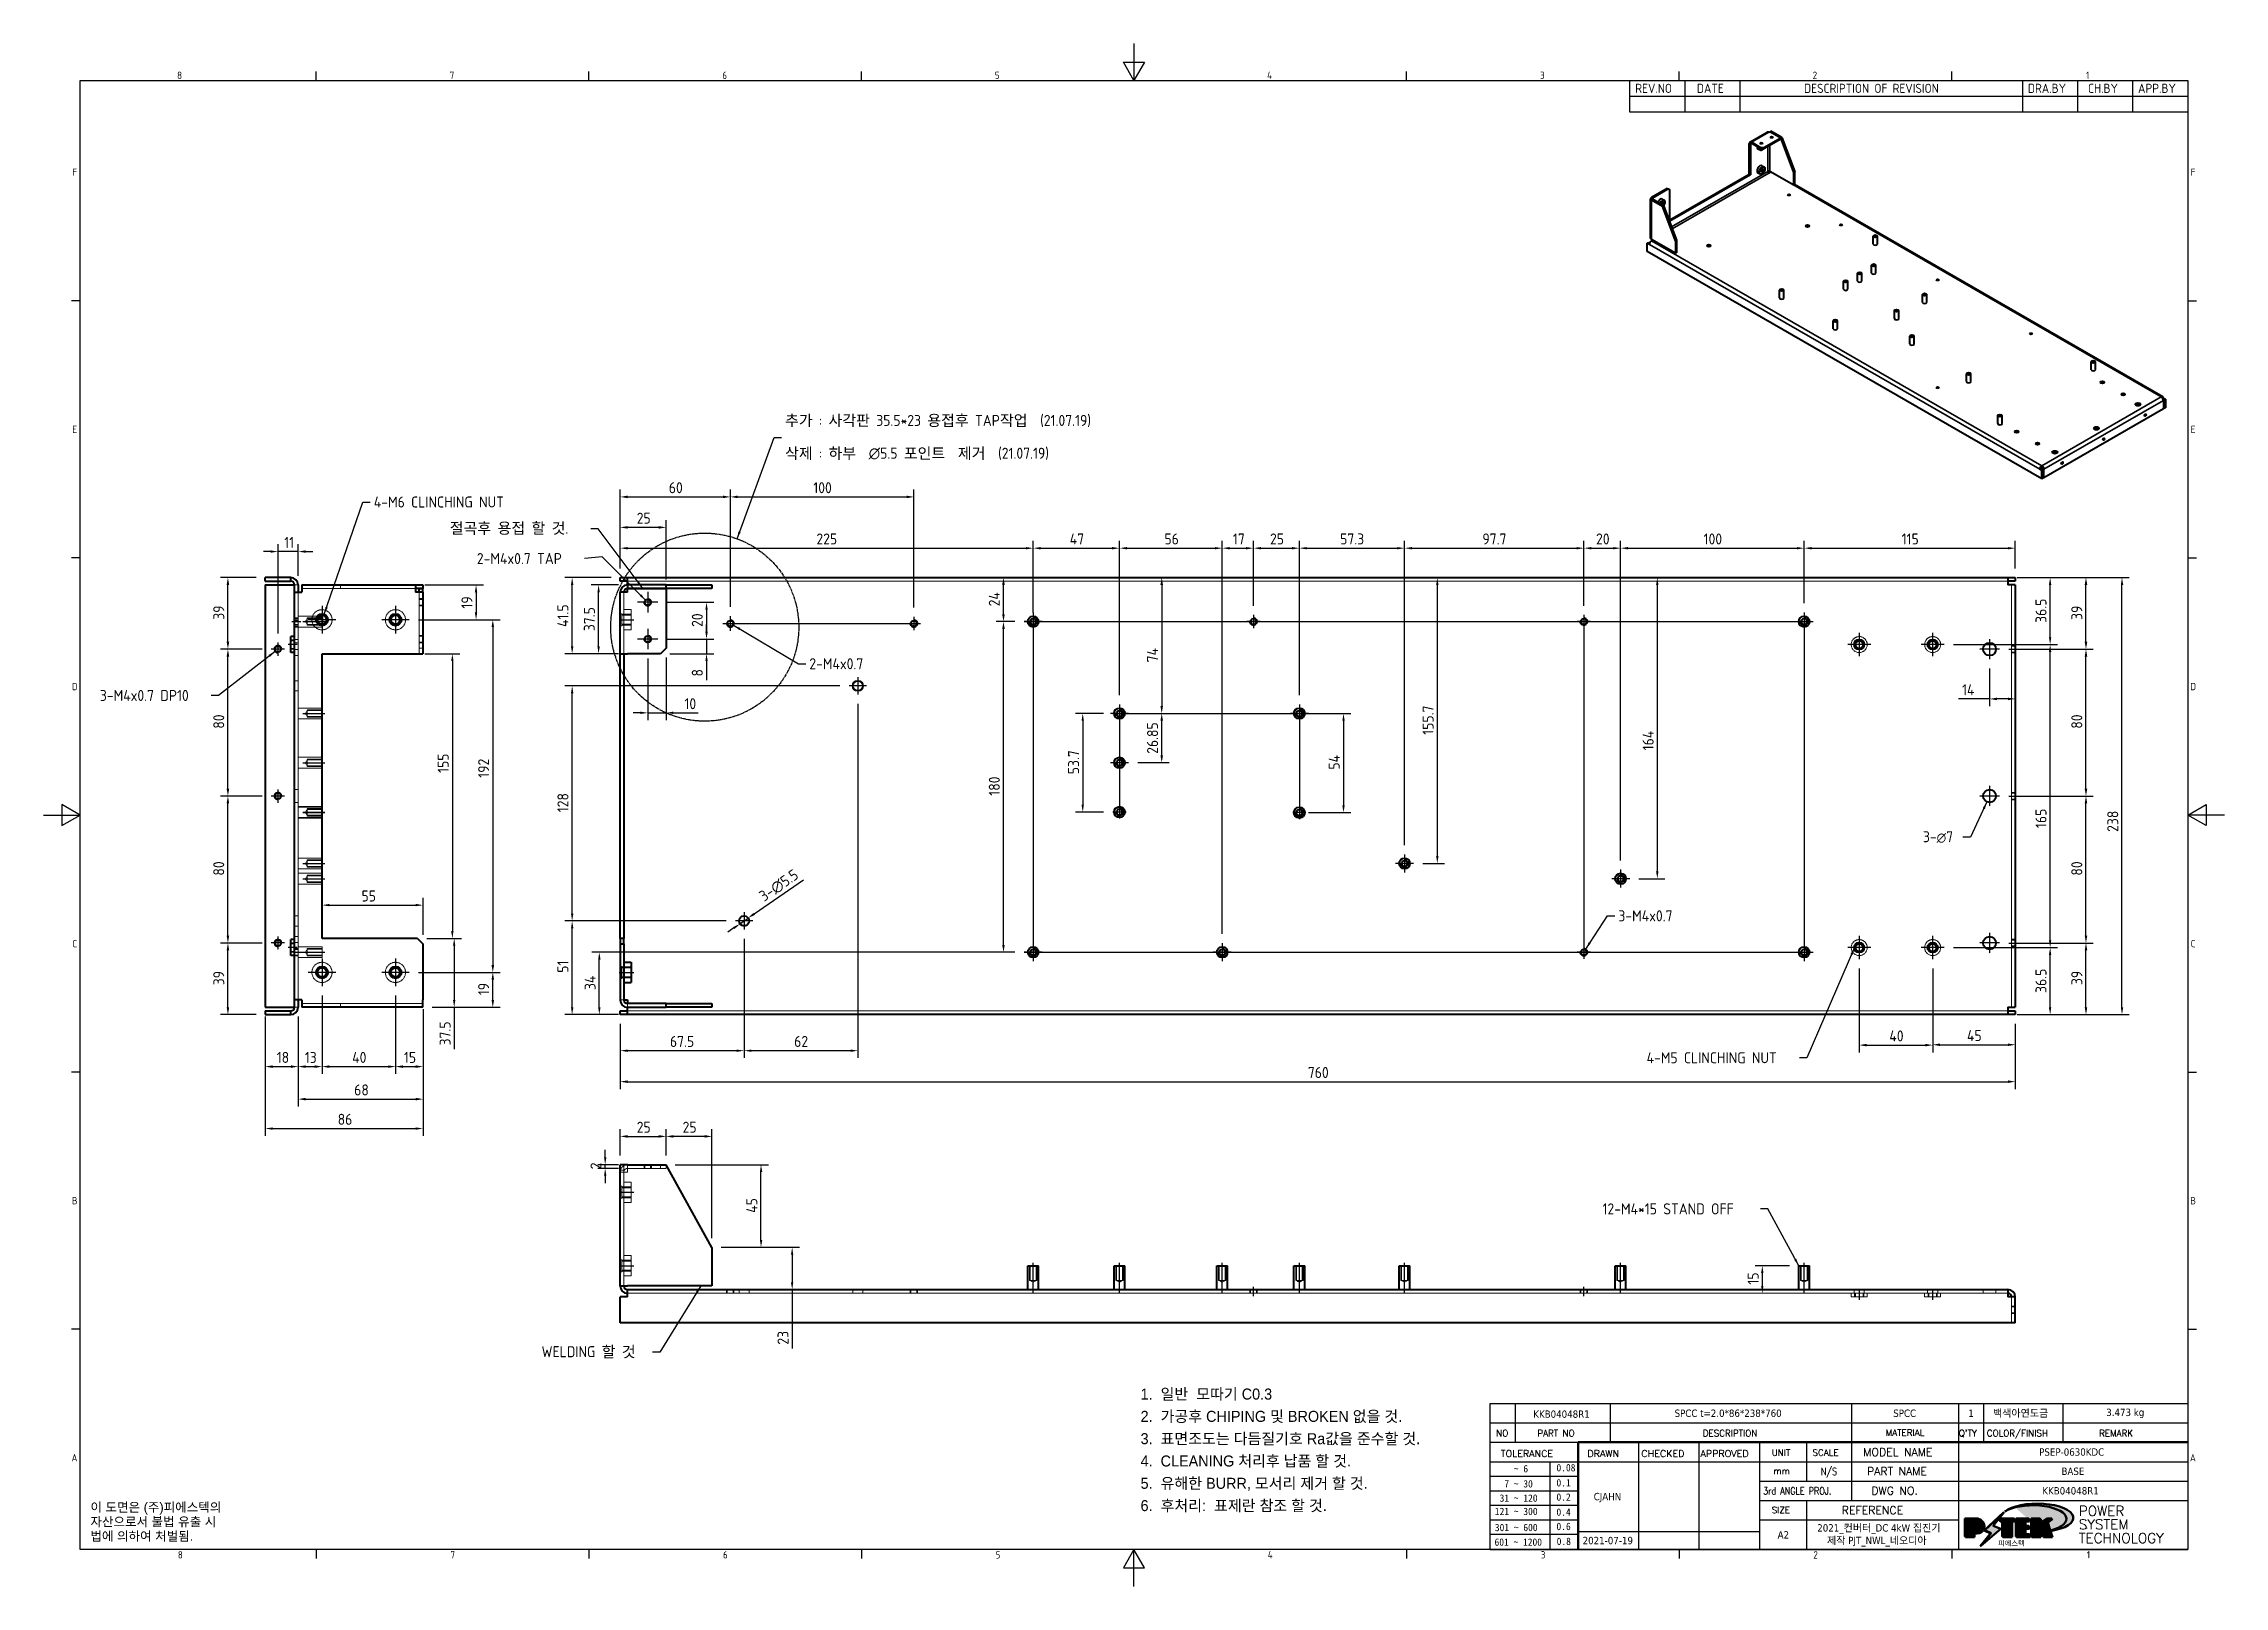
# Model space of a CAD drawing. Header units: millimetres. Extents: x 0 to 1188, y 0 to 840.
import ezdxf
from ezdxf.enums import TextEntityAlignment as Align

# ---------------------------------------------------------------- set-up
doc = ezdxf.new("R2010")
doc.units = ezdxf.units.MM
doc.header["$LTSCALE"] = 2
for name, pattern in [('CHAIN', [0.7087, 0.4724, -0.0591, 0.1181, -0.0591]), ('DASHED', [0.2067, 0.1654, -0.0413]), ('DOUBLE_DASH_CHAIN', [1.2403, 0.6614, -0.0827, 0.1654, -0.0827, 0.1654, -0.0827])]:
    doc.linetypes.add(name, pattern=pattern)
doc.layers.get('0').update_dxf_attribs({"color": 3, "lineweight": 25, "true_color": 0x00ff00})
for name, color, linetype, lineweight, true_color in [('가려진 것(ISO)', 2, 'DASHED', 18, 0xffff00), ('가시적인 것(ISO)', 3, 'Continuous', 40, 0x00ff00), ('가시적인 좁은 것(ISO)', 3, 'Continuous', 35, 0x00ff00), ('기호(ISO)', 5, 'Continuous', 25, 0x0000ff), ('스케치 형상(ISO)', 3, 'Continuous', 25, 0x00ff00), ('제목(ISO)', 5, 'Continuous', 50, 0x0000ff), ('중심 표식(ISO)', 1, 'Continuous', 25, 0xff0000), ('중심선(ISO)', 1, 'Continuous', 25, 0xff0000), ('치수(ISO)', 2, 'Continuous', 25, 0xffff00)]:
    doc.layers.add(name, color=color, linetype=linetype, lineweight=lineweight, true_color=true_color)
doc.layers.add('경계(ISO)', color=7, linetype='Continuous', lineweight=25)
doc.layers.add('해치(ISO)', color=7, linetype='Continuous', lineweight=18)
doc.styles.add('HAN_291', font='')
doc.styles.add('HAN_370', font='', dxfattribs={"width": 2})
doc.styles.add('ISO Proportional', font='arial.ttf')
doc.styles.add('ISO ProportionalPSTEK', font='isocp.shx')
doc.styles.add('RC_284', font='ROMANC.shx')
doc.styles.add('RC_287', font='ROMANC.shx')
doc.styles.add('RC_292', font='ROMANC.shx')
doc.styles.add('ROMANT_294', font='romant.shx')
doc.styles.add('문자 텍스트_PSTEK_POSCO', font='isocp.shx')
doc.styles.add('치수 텍스트_PSTEK_POSCO', font='isocp.shx')
doc.styles.add('텍스트 스타일198', font='tahoma.ttf')
doc.styles.add('텍스트 스타일333', font='ROMANC.shx', dxfattribs={"width": 0.8})
doc.styles.get('HAN_291').set_extended_font_data('GulimChe')
doc.styles.get('HAN_370').set_extended_font_data('GulimChe')
doc.dimstyles.new('치수_PSTEK_POSCO', dxfattribs={"dimscale": 2, "dimtxt": 3, "dimasz": 2, "dimexe": 2, "dimexo": 2.5, "dimgap": 1, "dimtad": 1, "dimrnd": 1e-08, "dimdsep": 46, "dimtxsty": '치수 텍스트_PSTEK_POSCO', "dimcen": 0.09, "dimdle": 10, "dimclrd": 7, "dimclre": 7, "dimclrt": 2, "dimadec": 1, "dimazin": 2, "dimtfac": 1, "dimtmove": 0, "dimatfit": 3, "dimfxl": 1, "dimtolj": 1, "dimlwd": -1, "dimlwe": -1, "dimarcsym": 0})
doc.dimstyles.new('치수_PSTEK_POSCO$7', dxfattribs={"dimscale": 2, "dimtxt": 3, "dimasz": 2, "dimexe": 2, "dimexo": 2.5, "dimgap": 1, "dimtad": 1, "dimrnd": 1e-08, "dimdsep": 46, "dimtxsty": '치수 텍스트_PSTEK_POSCO', "dimcen": 0.09, "dimdle": 10, "dimclrd": 7, "dimclre": 7, "dimclrt": 2, "dimadec": 1, "dimazin": 2, "dimtfac": 1, "dimtmove": 0, "dimatfit": 3, "dimfxl": 1, "dimtolj": 1, "dimlwd": -1, "dimlwe": -1, "dimarcsym": 0})

msp = doc.modelspace()

# ---------------------------------------------------------------- texts
at = {"layer": '기호(ISO)', "color": 2, "true_color": 0xffff00, "attachment_point": 4}
for s, insert, char_height, width, line_spacing_factor, style in [('{\\fISOCP|b0|i0;\\H6.0000;추가 : 사각판 35.5*23 용접후 TAP작업  (21.07.19)\\P삭제 : 하부  \\fAIGDT|b0|i0;\\H6.0000;n\\fISOCP|b0|i0;\\H6.0000;5.5 포인트  제거  (21.07.19)}', (403.9123, 625.589), 6, 194.63171, 1.78626, '치수 텍스트_PSTEK_POSCO'), ('{2-M4x0.7 TAP}', (236.0037, 559.6221), 6, 56.576855, 0.525, '치수 텍스트_PSTEK_POSCO'), ('{2-M4x0.7}', (417.151, 502.352), 6, 37.046176, 0.525, '치수 텍스트_PSTEK_POSCO'), ('{3-M4x0.7 DP10}', (30.6589, 485.087), 6, 58.599266, 0.525, '치수 텍스트_PSTEK_POSCO'), ('{3-\\fAIGDT|b0|i0;\\H5.0000;n\\fisocp|b0|i0;\\H6.0000;7}', (1023.7961, 408.0102), 6, 19.808946, 0.525, '치수 텍스트_PSTEK_POSCO'), ('{3-M4x0.7}', (857.8784, 365.097), 6, 37.046176, 0.525, '치수 텍스트_PSTEK_POSCO'), ('{\\fArial|b0|i0;\\H5.0000;이 도면은 (주)피에스텍의\\P자산으로서 불법 유출 시 \\P법에 의하여 처벌됨.}', (25.5102, 34.9518), 5, 78.612207, 0.944221, '문자 텍스트_PSTEK_POSCO')]:
    msp.add_mtext(s, dxfattribs=dict(at, insert=insert, char_height=char_height, width=width, line_spacing_factor=line_spacing_factor, style=style))
at = {"layer": '기호(ISO)', "color": 2, "true_color": 0xffff00, "char_height": 6, "attachment_point": 4, "style": '치수 텍스트_PSTEK_POSCO'}
for s, insert, width in [('{\\fISOCP|b0|i0;\\H6.0000;4-M6 CLINCHING NUT}', (179.8739, 590.4178), 81.353998), ('{\\fISOCP|b0|i0;\\H6.0000;절곡후 용접 할 것.}', (221.255, 575.8531), 74.824796), ('{\\fISOCP|b0|i0;\\H6.0000;4-M5 CLINCHING NUT}', (873.2535, 287.825), 81.353998), ('{\\fISOCP|b0|i0;\\H6.0000;12-M4*15 STAND OFF}', (849.2219, 205.53), 84.028606), ('{\\fISOCP|b0|i0;\\H6.0000;WELDING 할 것}', (271.2465, 127.4744), 58.533974)]:
    msp.add_mtext(s, dxfattribs=dict(at, insert=insert, width=width))

# ---------------------------------------------------------------- blocks, each defined once
blk = doc.blocks.new('경계 Default Border')
at = {"layer": '경계(ISO)'}
for p, q in [((74.25, 410), (74.25, 412.4)), ((148.5, 410), (148.5, 412.4)), ((222.75, 410), (222.75, 412.4)), ((371.25, 410), (371.25, 412.4)), ((445.5, 410), (445.5, 412.4)), ((519.75, 410), (519.75, 412.4)), ((10, 350), (7.6, 350)), ((584, 350), (586.4, 350)), ((10, 280), (7.6, 280)), ((584, 280), (586.4, 280)), ((10, 140), (7.6, 140)), ((584, 140), (586.4, 140)), ((10, 70), (7.6, 70)), ((584, 70), (586.4, 70)), ((74.25, 10), (74.25, 7.6)), ((148.5, 10), (148.5, 7.6)), ((222.75, 10), (222.75, 7.6)), ((371.25, 10), (371.25, 7.6)), ((445.5, 10), (445.5, 7.6)), ((519.75, 10), (519.75, 7.6))]:
    blk.add_line(p, q, dxfattribs=at)
at = {"layer": '경계(ISO)', "flags": 128}
for points in [[(297, 420), (297, 410), (294.11, 415), (299.89, 415), (297, 410)], [(10, 10), (10, 410), (584, 410), (584, 10), (10, 10)], [(0, 210), (10, 210), (5, 212.89), (5, 207.11), (10, 210)], [(594, 210), (584, 210), (589, 212.89), (589, 207.11), (584, 210)], [(297, 0), (297, 10), (294.11, 5), (299.89, 5), (297, 10)]]:
    blk.add_lwpolyline(points, dxfattribs=at)
at = {"layer": '경계(ISO)', "color": 2, "true_color": 0xffff00, "char_height": 2, "attachment_point": 7, "style": '문자 텍스트_PSTEK_POSCO'}
for s, insert in [('8', (36.35, 410.38)), ('7', (110.6, 410.4)), ('6', (184.85, 410.38)), ('5', (259.1, 410.38)), ('4', (333.24, 410.4)), ('3', (407.6, 410.38)), ('2', (481.85, 410.38)), ('1', (556.32, 410.4)), ('F', (7.82, 384)), ('F', (584.83, 384)), ('E', (7.82, 313.98)), ('E', (584.83, 313.98)), ('D', (7.71, 243.98)), ('D', (584.72, 243.98)), ('C', (7.82, 173.98)), ('C', (584.83, 173.98)), ('B', (7.71, 103.98)), ('B', (584.72, 103.98)), ('A', (7.6, 34)), ('A', (584.61, 34)), ('8', (36.55, 7.58)), ('7', (110.8, 7.6)), ('6', (185.05, 7.58)), ('5', (259.3, 7.58)), ('4', (333.44, 7.6)), ('3', (407.82, 7.58)), ('2', (482.04, 7.58)), ('1', (556.53, 7.6))]:
    blk.add_mtext(s, dxfattribs=dict(at, insert=insert))
blk = doc.blocks.new('제목 블록 PSTEK')
at = {"true_color": 0xff0000}
h = blk.add_hatch(color=1, dxfattribs=at)
edge = h.paths.add_edge_path(flags=0)
edge.add_line((314.22, 19.61), (314.22, 17))
edge.add_line((314.22, 17), (314.35, 17))
edge.add_arc((314.35, 17.65), 0.651, 270, 360)
edge.add_line((315, 17.65), (315, 18.96))
edge.add_arc((314.35, 18.96), 0.651, 0, 90)
edge.add_line((314.35, 19.61), (314.22, 19.61))
edge = h.paths.add_edge_path()
edge.add_arc((314.98, 18.29), 1.97, 270, 450)
edge.add_line((314.98, 20.26), (311.77, 20.26))
edge.add_line((311.77, 20.26), (311.77, 15.34))
edge.add_line((311.77, 15.34), (314.22, 15.34))
edge.add_line((314.22, 15.34), (314.22, 16.32))
edge.add_line((314.22, 16.32), (314.98, 16.32))
at = {"true_color": 0x848484}
h = blk.add_hatch(color=252, dxfattribs=at)
edge = h.paths.add_edge_path()
edge.add_arc((314.98, 18.29), 1.97, 270, 406.82787)
edge.add_arc((315.16, 18.14), 1.97, -90, 53.56098, ccw=False)
edge.add_line((315.16, 16.17), (314.4, 16.17))
edge.add_line((314.4, 16.17), (314.4, 15.19))
edge.add_line((314.4, 15.19), (311.94, 15.19))
edge.add_line((311.94, 15.19), (311.94, 15.34))
edge.add_line((311.94, 15.34), (314.22, 15.34))
edge.add_line((314.22, 15.34), (314.22, 16.32))
edge.add_line((314.22, 16.32), (314.98, 16.32))
h = blk.add_hatch(color=252, dxfattribs=at)
edge = h.paths.add_edge_path()
edge.add_line((314.4, 19.46), (314.53, 19.46))
edge.add_arc((314.53, 18.81), 0.651, 60.41893, 90, ccw=False)
edge.add_arc((314.35, 18.96), 0.651, 39.96992, 90)
edge.add_line((314.35, 19.61), (314.22, 19.61))
edge.add_line((314.22, 19.61), (314.22, 17))
edge.add_line((314.22, 17), (314.35, 17))
edge.add_arc((314.35, 17.65), 0.651, 270, 274.69308)
edge.add_line((314.4, 17), (314.4, 19.46))
for points in [[(317.22, 17.06), (322.03, 21.63), (322.28, 21.94), (317.05, 16.98), (318.75, 16.19), (316, 12.72), (316.34, 13), (318.92, 16.27)], [(321.98, 19.61), (321.4, 19.61), (321.4, 19.46), (321.98, 19.46)], [(324.66, 19.46), (325.42, 19.46), (325.42, 20.11), (325.24, 20.11), (325.24, 19.61), (324.48, 19.61), (324.48, 15.34), (322.16, 15.34), (322.16, 15.19), (324.66, 15.19)], [(328.29, 19.46), (329.41, 19.46), (329.41, 20.11), (329.23, 20.11), (329.23, 19.61), (328.11, 19.61), (328.11, 18.26), (328.29, 18.26)], [(328.29, 17.42), (329.41, 17.42), (329.41, 18.11), (329.23, 18.11), (329.23, 17.56), (328.11, 17.56), (328.11, 15.99), (328.29, 15.99)], [(332.51, 20.11), (332.33, 20.11), (332.33, 19), (332.51, 19.11)], [(335.62, 20.11), (335.25, 20.11), (334.25, 19.31), (335.49, 15.34), (333.2, 15.34), (333.25, 15.19), (335.66, 15.19), (334.43, 19.16)], [(329.54, 15.85), (329.36, 15.85), (329.36, 15.34), (325.83, 15.34), (325.83, 15.19), (329.54, 15.19)], [(332.51, 16.93), (332.33, 17.43), (332.33, 15.34), (330.04, 15.34), (330.04, 15.19), (332.51, 15.19)]]:
    blk.add_hatch(color=252, dxfattribs=at).paths.add_polyline_path(points)
at = {"true_color": 0x0000ff}
blk.add_hatch(color=5, dxfattribs=at).paths.add_polyline_path([(321.62, 17.42), (319.53, 18.25), (322.45, 22.02), (317.22, 17.06), (318.92, 16.27), (316.17, 12.8)])
at = {"true_color": 0xff0000}
for points in [[(324.48, 19.61), (325.24, 19.61), (325.24, 20.26), (321.23, 20.26), (321.23, 19.61), (321.98, 19.61), (321.98, 15.34), (324.48, 15.34)], [(329.23, 20.26), (325.66, 20.26), (325.66, 15.34), (329.36, 15.34), (329.36, 15.99), (328.11, 15.99), (328.11, 17.56), (329.23, 17.56), (329.23, 18.26), (328.11, 18.26), (328.11, 19.61), (329.23, 19.61)], [(332.33, 20.26), (329.86, 20.26), (329.86, 15.34), (332.33, 15.34), (332.33, 17.43), (333.07, 15.34), (335.49, 15.34), (334.25, 19.31), (335.44, 20.26), (334.31, 20.26), (332.33, 19)]]:
    blk.add_hatch(color=1, dxfattribs=at).paths.add_polyline_path(points)
at = {"layer": '해치(ISO)', "true_color": 0x27d1fc}
h = blk.add_hatch(color=140, dxfattribs=at)
edge = h.paths.add_edge_path()
edge.add_ellipse((330.37, 20.16), major_axis=(9.1, 0), ratio=0.40699, start_angle=301.30985, end_angle=507.74369)
edge.add_ellipse((331.53, 20.46), major_axis=(-9.82, 0), ratio=0.39426, start_angle=111.51207, end_angle=334.47025, ccw=False)
edge.add_line((335.14, 16.86), (335.1, 16.99))
at = {"color": 180, "true_color": 0x3f00ff}
for p, q in [((182.48, 11.79), (182.48, 51.57)), ((182.48, 51.57), (372.48, 51.57)), ((189.27, 51.57), (189.27, 41.01)), ((215.22, 41.01), (215.22, 51.57)), ((280.88, 51.57), (280.88, 41.01)), ((310.09, 51.57), (310.09, 41.01)), ((316.9, 51.57), (316.9, 41.01)), ((338.46, 51.57), (338.46, 41.01)), ((372.48, 51.57), (372.48, 11.79)), ((182.48, 46.29), (372.48, 46.29)), ((182.48, 41.01), (206.45, 41.01)), ((182.48, 35.73), (206.45, 35.73)), ((198.86, 12.03), (198.86, 35.73)), ((206.45, 35.73), (372.48, 35.73)), ((222.94, 11.79), (222.94, 41.01)), ((239.43, 11.79), (239.43, 41.01)), ((255.92, 11.79), (255.92, 41.01)), ((268.69, 41.01), (268.69, 30.45)), ((280.88, 41.01), (280.88, 25.17)), ((310.09, 41.01), (310.09, 11.79)), ((182.48, 31.78), (206.45, 31.78)), ((255.92, 30.45), (372.48, 30.45)), ((182.48, 27.83), (206.45, 27.83)), ((182.48, 23.88), (206.45, 23.88)), ((255.92, 25.17), (372.48, 25.17)), ((268.69, 25.17), (268.69, 11.79)), ((182.48, 19.93), (206.45, 19.93)), ((255.92, 19.89), (310.09, 19.89)), ((182.48, 15.98), (206.45, 15.98)), ((206.45, 16.74), (255.92, 16.74)), ((182.48, 11.79), (372.48, 11.79))]:
    blk.add_line(p, q, dxfattribs=at)
at = {"color": 7, "lineweight": 50}
for p, q in [((206.45, 11.79), (206.45, 41.01)), ((206.45, 41.01), (372.48, 41.01))]:
    blk.add_line(p, q, dxfattribs=at)
at = {"color": 7}
for p, q in [((314.98, 20.26), (311.77, 20.26)), ((311.77, 20.26), (311.77, 15.34)), ((314.98, 20.26), (311.77, 20.26)), ((311.77, 20.26), (311.77, 15.34)), ((314.22, 17), (314.22, 19.61)), ((314.22, 19.61), (314.35, 19.61)), ((314.35, 19.61), (314.22, 19.61)), ((314.22, 19.61), (314.22, 17)), ((314.22, 17), (314.22, 19.61)), ((314.22, 19.61), (314.35, 19.61)), ((314.4, 19.46), (314.53, 19.46)), ((314.4, 17), (314.4, 19.46)), ((315, 18.96), (315, 17.65)), ((315, 18.96), (315, 17.65)), ((322.28, 21.94), (317.05, 16.98)), ((322.45, 22.02), (317.22, 17.06)), ((317.22, 17.06), (322.03, 21.63)), ((319.53, 18.25), (322.45, 22.02)), ((321.62, 17.42), (319.53, 18.25)), ((325.24, 20.26), (321.23, 20.26)), ((321.23, 20.26), (321.23, 19.61)), ((325.24, 20.26), (321.23, 20.26)), ((321.23, 20.26), (321.23, 19.61)), ((321.23, 19.61), (321.98, 19.61)), ((321.23, 19.61), (321.98, 19.61)), ((321.4, 19.61), (321.4, 19.46)), ((321.98, 19.61), (321.4, 19.61)), ((321.4, 19.46), (321.98, 19.46)), ((321.98, 19.61), (321.98, 15.34)), ((321.98, 19.46), (321.98, 19.61)), ((321.98, 19.61), (321.98, 15.34)), ((322.03, 21.63), (322.28, 21.94)), ((324.48, 19.61), (325.24, 19.61)), ((324.48, 15.34), (324.48, 19.61)), ((325.24, 19.61), (324.48, 19.61)), ((324.48, 19.61), (324.48, 15.34)), ((324.48, 19.61), (325.24, 19.61)), ((324.48, 15.34), (324.48, 19.61)), ((324.66, 19.46), (325.42, 19.46)), ((324.66, 15.19), (324.66, 19.46)), ((325.24, 19.61), (325.24, 20.26)), ((325.24, 19.61), (325.24, 20.26)), ((325.42, 20.11), (325.24, 20.11)), ((325.24, 20.11), (325.24, 19.61)), ((325.42, 19.46), (325.42, 20.11)), ((329.23, 20.26), (325.66, 20.26)), ((325.66, 20.26), (325.66, 15.34)), ((325.66, 20.26), (325.66, 15.34)), ((329.23, 20.26), (325.66, 20.26)), ((328.11, 18.26), (328.11, 19.61)), ((328.11, 19.61), (329.23, 19.61)), ((329.23, 19.61), (328.11, 19.61)), ((328.11, 19.61), (328.11, 18.26)), ((328.11, 18.26), (328.11, 19.61)), ((328.11, 19.61), (329.23, 19.61)), ((329.23, 18.26), (328.11, 18.26)), ((328.11, 18.26), (328.29, 18.26)), ((329.23, 18.26), (328.11, 18.26)), ((328.29, 18.26), (328.29, 19.46)), ((328.29, 19.46), (329.41, 19.46)), ((329.23, 19.61), (329.23, 20.26)), ((329.23, 19.61), (329.23, 20.26)), ((329.41, 20.11), (329.23, 20.11)), ((329.23, 20.11), (329.23, 19.61)), ((329.23, 17.56), (329.23, 18.26)), ((329.23, 17.56), (329.23, 18.26)), ((329.41, 18.11), (329.23, 18.11)), ((329.23, 18.11), (329.23, 17.56)), ((329.41, 19.46), (329.41, 20.11)), ((329.41, 17.42), (329.41, 18.11)), ((332.33, 20.26), (329.86, 20.26)), ((329.86, 20.26), (329.86, 15.34)), ((329.86, 20.26), (329.86, 15.34)), ((332.33, 20.26), (329.86, 20.26)), ((334.31, 20.26), (332.33, 19)), ((332.33, 19), (332.33, 20.26)), ((334.31, 20.26), (332.33, 19)), ((332.33, 19), (332.33, 20.26)), ((332.51, 20.11), (332.33, 20.11)), ((332.33, 20.11), (332.33, 19)), ((332.33, 19), (332.51, 19.11)), ((332.51, 19.11), (332.51, 20.11)), ((334.25, 19.31), (335.44, 20.26)), ((334.25, 19.31), (335.44, 20.26)), ((335.25, 20.11), (334.25, 19.31)), ((335.49, 15.34), (334.25, 19.31)), ((334.25, 19.31), (335.49, 15.34)), ((335.49, 15.34), (334.25, 19.31)), ((335.44, 20.26), (334.31, 20.26)), ((335.44, 20.26), (334.31, 20.26)), ((334.43, 19.16), (335.62, 20.11)), ((335.66, 15.19), (334.43, 19.16)), ((335.62, 20.11), (335.25, 20.11)), ((311.77, 15.34), (314.22, 15.34)), ((311.77, 15.34), (314.22, 15.34)), ((314.22, 15.34), (311.94, 15.34)), ((311.94, 15.34), (311.94, 15.19)), ((311.94, 15.19), (314.4, 15.19)), ((314.35, 17), (314.22, 17)), ((314.22, 17), (314.35, 17)), ((314.35, 17), (314.22, 17)), ((314.22, 16.32), (314.98, 16.32)), ((314.22, 15.34), (314.22, 16.32)), ((314.98, 16.32), (314.22, 16.32)), ((314.22, 16.32), (314.22, 15.34)), ((314.22, 16.32), (314.98, 16.32)), ((314.22, 15.34), (314.22, 16.32)), ((314.4, 16.17), (315.16, 16.17)), ((314.4, 15.19), (314.4, 16.17)), ((318.75, 16.19), (316, 12.72)), ((316, 12.72), (316.34, 13)), ((316.17, 12.8), (321.62, 17.42)), ((318.92, 16.27), (316.17, 12.8)), ((316.34, 13), (318.92, 16.27)), ((317.05, 16.98), (318.75, 16.19)), ((318.92, 16.27), (317.22, 17.06)), ((317.22, 17.06), (318.92, 16.27)), ((321.98, 15.34), (324.48, 15.34)), ((321.98, 15.34), (324.48, 15.34)), ((324.48, 15.34), (322.16, 15.34)), ((322.16, 15.34), (322.16, 15.19)), ((322.16, 15.19), (324.66, 15.19)), ((325.66, 15.34), (329.36, 15.34)), ((325.66, 15.34), (329.36, 15.34)), ((329.36, 15.34), (325.83, 15.34)), ((325.83, 15.34), (325.83, 15.19)), ((325.83, 15.19), (329.54, 15.19)), ((328.11, 17.56), (329.23, 17.56)), ((328.11, 15.99), (328.11, 17.56)), ((329.23, 17.56), (328.11, 17.56)), ((328.11, 17.56), (328.11, 15.99)), ((328.11, 17.56), (329.23, 17.56)), ((328.11, 15.99), (328.11, 17.56)), ((329.36, 15.99), (328.11, 15.99)), ((328.11, 15.99), (328.29, 15.99)), ((329.36, 15.99), (328.11, 15.99)), ((328.29, 15.99), (328.29, 17.42)), ((328.29, 17.42), (329.41, 17.42)), ((329.36, 15.34), (329.36, 15.99)), ((329.36, 15.34), (329.36, 15.99)), ((329.54, 15.85), (329.36, 15.85)), ((329.36, 15.85), (329.36, 15.34)), ((329.54, 15.19), (329.54, 15.85)), ((329.86, 15.34), (332.33, 15.34)), ((329.86, 15.34), (332.33, 15.34)), ((332.33, 15.34), (330.04, 15.34)), ((330.04, 15.34), (330.04, 15.19)), ((330.04, 15.19), (332.51, 15.19)), ((332.33, 17.43), (333.07, 15.34)), ((332.33, 15.34), (332.33, 17.43)), ((332.51, 16.93), (332.33, 17.43)), ((332.33, 17.43), (332.33, 15.34)), ((332.33, 17.43), (333.07, 15.34)), ((332.33, 15.34), (332.33, 17.43)), ((332.51, 15.19), (332.51, 16.93)), ((333.07, 15.34), (335.49, 15.34)), ((333.07, 15.34), (335.49, 15.34)), ((335.49, 15.34), (333.2, 15.34)), ((333.2, 15.34), (333.25, 15.19)), ((333.25, 15.19), (335.66, 15.19)), ((345.04, 17.5), (344.99, 17.69))]:
    blk.add_line(p, q, dxfattribs=at)
at = {"color": 1, "true_color": 0xff0000}
for p, q in [((314.98, 20.26), (311.77, 20.26)), ((311.77, 20.26), (311.77, 15.34)), ((314.22, 17), (314.22, 19.61)), ((314.22, 19.61), (314.35, 19.61)), ((315, 18.96), (315, 17.65)), ((325.24, 20.26), (321.23, 20.26)), ((321.23, 20.26), (321.23, 19.61)), ((321.23, 19.61), (321.98, 19.61)), ((321.98, 19.61), (321.98, 15.34)), ((324.48, 19.61), (325.24, 19.61)), ((324.48, 15.34), (324.48, 19.61)), ((325.24, 19.61), (325.24, 20.26)), ((329.23, 20.26), (325.66, 20.26)), ((325.66, 20.26), (325.66, 15.34)), ((328.11, 18.26), (328.11, 19.61)), ((328.11, 19.61), (329.23, 19.61)), ((329.23, 18.26), (328.11, 18.26)), ((329.23, 19.61), (329.23, 20.26)), ((329.23, 17.56), (329.23, 18.26)), ((332.33, 20.26), (329.86, 20.26)), ((329.86, 20.26), (329.86, 15.34)), ((334.31, 20.26), (332.33, 19)), ((332.33, 19), (332.33, 20.26)), ((334.25, 19.31), (335.44, 20.26)), ((335.49, 15.34), (334.25, 19.31)), ((335.44, 20.26), (334.31, 20.26)), ((311.77, 15.34), (314.22, 15.34)), ((314.35, 17), (314.22, 17)), ((314.22, 16.32), (314.98, 16.32)), ((314.22, 15.34), (314.22, 16.32)), ((321.98, 15.34), (324.48, 15.34)), ((325.66, 15.34), (329.36, 15.34)), ((328.11, 17.56), (329.23, 17.56)), ((328.11, 15.99), (328.11, 17.56)), ((329.36, 15.99), (328.11, 15.99)), ((329.36, 15.34), (329.36, 15.99)), ((329.86, 15.34), (332.33, 15.34)), ((332.33, 17.43), (333.07, 15.34)), ((332.33, 15.34), (332.33, 17.43)), ((333.07, 15.34), (335.49, 15.34))]:
    blk.add_line(p, q, dxfattribs=at)
at = {"color": 5, "true_color": 0x0000ff}
for p, q in [((322.45, 22.02), (317.22, 17.06)), ((319.53, 18.25), (322.45, 22.02)), ((321.62, 17.42), (319.53, 18.25)), ((316.17, 12.8), (321.62, 17.42)), ((318.92, 16.27), (316.17, 12.8)), ((317.22, 17.06), (318.92, 16.27))]:
    blk.add_line(p, q, dxfattribs=at)
at = {"color": 7}
for centre, radius, start, end in [((314.35, 18.96), 0.651, 0, 90), ((314.35, 18.96), 0.651, 39.96992, 90), ((314.35, 18.96), 0.651, 0, 90), ((314.53, 18.81), 0.651, 60.41893, 90), ((314.98, 18.29), 1.97, 270, 90), ((314.98, 18.29), 1.97, 270, 90), ((314.98, 18.29), 1.97, 270, 46.82787), ((315.16, 18.14), 1.97, 270, 53.56098), ((314.35, 17.65), 0.651, 270, 0), ((314.35, 17.65), 0.651, 270, 0), ((314.35, 17.65), 0.651, 270, 274.69308)]:
    blk.add_arc(centre, radius, start, end, dxfattribs=at)
at = {"color": 1, "true_color": 0xff0000}
for centre, radius, start, end in [((314.35, 18.96), 0.651, 0, 90), ((314.98, 18.29), 1.97, 270, 90), ((314.35, 17.65), 0.651, 270, 0)]:
    blk.add_arc(centre, radius, start, end, dxfattribs=at)
at = {"layer": '제목(ISO)', "lineweight": 18}
blk.add_line((182.48, 35.73), (182.48, 11.79), dxfattribs=at)
at = {"layer": '제목(ISO)'}
for p, q in [((314.98, 20.26), (311.77, 20.26)), ((311.77, 20.26), (311.77, 15.34)), ((314.22, 17), (314.22, 19.61)), ((314.22, 19.61), (314.35, 19.61)), ((314.35, 19.61), (314.22, 19.61)), ((314.22, 19.61), (314.22, 17)), ((314.4, 19.46), (314.53, 19.46)), ((314.4, 17), (314.4, 19.46)), ((315, 18.96), (315, 17.65)), ((322.28, 21.94), (317.05, 16.98)), ((322.45, 22.02), (317.22, 17.06)), ((317.22, 17.06), (322.03, 21.63)), ((319.53, 18.25), (322.45, 22.02)), ((321.62, 17.42), (319.53, 18.25)), ((325.24, 20.26), (321.23, 20.26)), ((321.23, 20.26), (321.23, 19.61)), ((321.23, 19.61), (321.98, 19.61)), ((321.98, 19.61), (321.4, 19.61)), ((321.4, 19.61), (321.4, 19.46)), ((321.4, 19.46), (321.98, 19.46)), ((321.98, 19.61), (321.98, 15.34)), ((321.98, 19.46), (321.98, 19.61)), ((322.03, 21.63), (322.28, 21.94)), ((324.48, 19.61), (325.24, 19.61)), ((324.48, 15.34), (324.48, 19.61)), ((325.24, 19.61), (324.48, 19.61)), ((324.48, 19.61), (324.48, 15.34)), ((324.66, 19.46), (325.42, 19.46)), ((324.66, 15.19), (324.66, 19.46)), ((325.24, 19.61), (325.24, 20.26)), ((325.42, 20.11), (325.24, 20.11)), ((325.24, 20.11), (325.24, 19.61)), ((325.42, 19.46), (325.42, 20.11)), ((329.23, 20.26), (325.66, 20.26)), ((325.66, 20.26), (325.66, 15.34)), ((328.11, 18.26), (328.11, 19.61)), ((328.11, 19.61), (329.23, 19.61)), ((329.23, 19.61), (328.11, 19.61)), ((328.11, 19.61), (328.11, 18.26)), ((329.23, 18.26), (328.11, 18.26)), ((328.11, 18.26), (328.29, 18.26)), ((328.29, 19.46), (329.41, 19.46)), ((328.29, 18.26), (328.29, 19.46)), ((329.23, 19.61), (329.23, 20.26)), ((329.41, 20.11), (329.23, 20.11)), ((329.23, 20.11), (329.23, 19.61)), ((329.23, 17.56), (329.23, 18.26)), ((329.41, 18.11), (329.23, 18.11)), ((329.23, 18.11), (329.23, 17.56)), ((329.41, 19.46), (329.41, 20.11)), ((329.41, 17.42), (329.41, 18.11)), ((332.33, 20.26), (329.86, 20.26)), ((329.86, 20.26), (329.86, 15.34)), ((334.31, 20.26), (332.33, 19)), ((332.33, 19), (332.33, 20.26)), ((332.51, 20.11), (332.33, 20.11)), ((332.33, 20.11), (332.33, 19)), ((332.33, 19), (332.51, 19.11)), ((332.51, 19.11), (332.51, 20.11)), ((334.25, 19.31), (335.44, 20.26)), ((335.25, 20.11), (334.25, 19.31)), ((335.49, 15.34), (334.25, 19.31)), ((334.25, 19.31), (335.49, 15.34)), ((335.44, 20.26), (334.31, 20.26)), ((334.43, 19.16), (335.62, 20.11)), ((335.66, 15.19), (334.43, 19.16)), ((335.62, 20.11), (335.25, 20.11)), ((311.77, 15.34), (314.22, 15.34)), ((314.22, 15.34), (311.94, 15.34)), ((311.94, 15.34), (311.94, 15.19)), ((311.94, 15.19), (314.4, 15.19)), ((314.35, 17), (314.22, 17)), ((314.22, 17), (314.35, 17)), ((314.22, 15.34), (314.22, 16.32)), ((314.22, 16.32), (314.98, 16.32)), ((314.98, 16.32), (314.22, 16.32)), ((314.22, 16.32), (314.22, 15.34)), ((314.4, 15.19), (314.4, 16.17)), ((314.4, 16.17), (315.16, 16.17)), ((318.75, 16.19), (316, 12.72)), ((316, 12.72), (316.34, 13)), ((316.17, 12.8), (321.62, 17.42)), ((318.92, 16.27), (316.17, 12.8)), ((316.34, 13), (318.92, 16.27)), ((317.05, 16.98), (318.75, 16.19)), ((317.22, 17.06), (318.92, 16.27)), ((318.92, 16.27), (317.22, 17.06)), ((321.98, 15.34), (324.48, 15.34)), ((324.48, 15.34), (322.16, 15.34)), ((322.16, 15.34), (322.16, 15.19)), ((322.16, 15.19), (324.66, 15.19)), ((325.66, 15.34), (329.36, 15.34)), ((329.36, 15.34), (325.83, 15.34)), ((325.83, 15.34), (325.83, 15.19)), ((325.83, 15.19), (329.54, 15.19)), ((328.11, 15.99), (328.11, 17.56)), ((328.11, 17.56), (329.23, 17.56)), ((329.23, 17.56), (328.11, 17.56)), ((328.11, 17.56), (328.11, 15.99)), ((329.36, 15.99), (328.11, 15.99)), ((328.11, 15.99), (328.29, 15.99)), ((328.29, 17.42), (329.41, 17.42)), ((328.29, 15.99), (328.29, 17.42)), ((329.36, 15.34), (329.36, 15.99)), ((329.54, 15.85), (329.36, 15.85)), ((329.36, 15.85), (329.36, 15.34)), ((329.54, 15.19), (329.54, 15.85)), ((329.86, 15.34), (332.33, 15.34)), ((332.33, 15.34), (330.04, 15.34)), ((330.04, 15.34), (330.04, 15.19)), ((330.04, 15.19), (332.51, 15.19)), ((332.33, 15.34), (332.33, 17.43)), ((332.33, 17.43), (333.07, 15.34)), ((332.51, 16.93), (332.33, 17.43)), ((332.33, 17.43), (332.33, 15.34)), ((332.51, 15.19), (332.51, 16.93)), ((333.07, 15.34), (335.49, 15.34)), ((335.49, 15.34), (333.2, 15.34)), ((333.2, 15.34), (333.25, 15.19)), ((333.25, 15.19), (335.66, 15.19))]:
    blk.add_line(p, q, dxfattribs=at)
at = {"layer": '제목(ISO)', "color": 4, "true_color": 0x00ffff}
blk.add_line((335.14, 16.86), (335.1, 16.99), dxfattribs=at)
at = {"layer": '제목(ISO)'}
for centre, radius, start, end in [((314.35, 18.96), 0.651, 0, 90), ((314.35, 18.96), 0.651, 39.96992, 90), ((314.53, 18.81), 0.651, 60.41893, 90), ((314.98, 18.29), 1.97, 46.82787, 90), ((314.98, 18.29), 1.97, 270, 46.82787), ((314.98, 18.29), 1.97, 270, 46.82787), ((315.16, 18.14), 1.97, 270, 53.56098), ((314.35, 17.65), 0.651, 270, 0), ((314.35, 17.65), 0.651, 270, 274.69308)]:
    blk.add_arc(centre, radius, start, end, dxfattribs=at)
at = {"layer": '제목(ISO)', "color": 4, "true_color": 0x00ffff}
for centre, major_axis, ratio, start_param, end_param in [((331.53, 20.46), (9.82, 0), 0.39426, 5.087845, 8.9792), ((330.37, 20.16), (9.1, 0), 0.40699, 5.258849, 8.861799)]:
    blk.add_ellipse(centre, major_axis=major_axis, ratio=ratio, start_param=start_param, end_param=end_param, dxfattribs=at)
at = {"color": 2, "true_color": 0xffff00}
for s, height, style, p in [('NO', 1.742, 'RC_284', (184.14, 42.62)), ('PART NO', 1.742, 'RC_284', (195.34, 42.62)), ('DESCRIPTION', 1.7424, 'RC_284', (240.4, 42.62)), ("Q'TY", 1.742, 'RC_284', (310.14, 42.62)), ('COLOR/FINISH', 1.7424, 'RC_284', (317.77, 42.62)), ('REMARK', 1.742, 'RC_284', (348.35, 42.62)), (' TOLERANCE', 1.9, 'RC_287', (184.09, 37.01)), ('DRAWN', 1.9, 'RC_287', (208.98, 37.01)), ('CHECKED', 1.9, 'RC_287', (223.69, 37.01)), ('APPROVED', 1.9, 'RC_287', (239.78, 37.01)), ('UNIT', 1.742, 'RC_284', (259.17, 37.34)), ('SCALE', 1.742, 'RC_284', (270.29, 37.34)), ('MODEL NAME', 2.178, 'RC_292', (284.1, 37.25)), ('  7 ~ 30', 2, 'HAN_291', (183.77, 28.71)), ('    ~ 6', 2, 'HAN_291', (183.77, 32.82)), ('0.08', 2, 'HAN_291', (200.55, 33.1)), ('0.1', 2, 'HAN_291', (200.55, 28.99)), ('mm', 1.742, 'RC_284', (259.65, 32.35)), ('PART NAME', 2.178, 'RC_292', (285.14, 32.03)), (' 31 ~ 120', 2, 'HAN_291', (183.77, 24.83)), ('0.2', 2, 'HAN_291', (200.55, 25.11)), (' DWG NO.', 2.178, 'RC_292', (284.81, 26.75)), ('301 ~ 600', 2, 'HAN_291', (183.77, 16.83)), ('121 ~ 300', 2, 'HAN_291', (183.77, 21.21)), ('0.4', 2, 'HAN_291', (200.55, 21)), ('0.6', 2, 'HAN_291', (200.55, 17.12)), ('SIZE', 1.742, 'RC_284', (259.17, 21.69)), ('REFERENCE', 2.178, 'RC_292', (278.27, 21.43)), ('601 ~ 1200', 2, 'HAN_291', (183.68, 12.85)), ('0.8', 2, 'HAN_291', (200.61, 13.06))]:
    blk.add_text(s, height=height, dxfattribs=dict(at, style=style)).set_placement(p)
at = {"color": 2, "true_color": 0xffff00, "style": 'RC_284'}
blk.add_text('MATERIAL', height=1.742, dxfattribs=at).set_placement((295.48, 43.65), align=Align.MIDDLE_CENTER)
at = {"color": 7, "style": '텍스트 스타일333', "width": 0.8}
blk.add_text('N/S', height=2, dxfattribs=at).set_placement((274.78, 33.09), align=Align.MIDDLE_CENTER)
at = {"color": 2, "true_color": 0xffff00, "style": '텍스트 스타일333', "width": 0.8}
blk.add_text('3rd ANGLE PROJ.', height=2, dxfattribs=at).set_placement((256.84, 26.76))
at = {"color": 7, "style": 'ROMANT_294'}
for s, p in [('POWER', (342.83, 20.97)), ('SYSTEM', (342.83, 17.33)), ('TECHNOLOGY', (342.83, 13.57))]:
    blk.add_text(s, height=2.7, dxfattribs=at).set_placement(p)
at = {"color": 7, "insert": (320.85, 14.21), "char_height": 1.4, "attachment_point": 1, "line_spacing_factor": 0.332, "style": 'HAN_370'}
blk.add_mtext('\\fHY견고딕|b0|i0;\\H1.4000;피에스텍', dxfattribs=at)
at = {"layer": '제목(ISO)', "color": 7, "style": '텍스트 스타일198'}
for tag, p in [('부품_번호_001', (194.24, 47.68)), ('설명_001', (232.72, 47.92)), ('재질_001', (292.28, 47.93)), ("3._Q'TY_001", (312.71, 47.92)), ('4._COLOR_001', (319.44, 47.95)), ('질량\\P3;_001', (350.3, 48.16)), ('1._MODEL_NAME_001', (332.03, 37.37)), ('제목_001', (338.11, 32.12)), ('설계자_001', (210.68, 25.23)), ('부품_번호_001', (332.9, 26.81)), ('프로젝트_001', (271.58, 16.71)), ('작성_날짜_001', (207.67, 13.27)), ('시트_크기_001', (260.79, 14.82)), ('프로젝트_002', (274.24, 13.28))]:
    blk.add_attdef(tag, p, '', height=2, dxfattribs=at)
for tag, p in [('점검자', (231.18, 26.23)), ('엔지니어링_승인자', (247.67, 26.23)), ('점검_날짜', (231.18, 14.27)), ('엔지니어링_승인_날짜', (247.67, 14.27))]:
    blk.add_attdef(tag, text='', height=2, dxfattribs=at).set_placement(p, align=Align.MIDDLE_CENTER)
blk = doc.blocks.new('리비전 내역')
at = {"layer": '기호(ISO)'}
for p, q in [((432, 410), (584, 410)), ((432, 410), (432, 405.72)), ((447, 410), (447, 405.72)), ((462, 410), (462, 405.72)), ((539, 410), (539, 405.72)), ((554, 410), (554, 405.72)), ((569, 410), (569, 405.72)), ((584, 410), (584, 405.72)), ((432, 405.72), (584, 405.72)), ((432, 405.72), (432, 401.44)), ((447, 405.72), (447, 401.44)), ((462, 405.72), (462, 401.44)), ((539, 405.72), (539, 401.44)), ((554, 405.72), (554, 401.44)), ((569, 405.72), (569, 401.44)), ((584, 405.72), (584, 401.44)), ((432, 401.44), (584, 401.44))]:
    blk.add_line(p, q, dxfattribs=at)
at = {"layer": '기호(ISO)', "color": 2, "true_color": 0xffff00, "char_height": 2.5, "attachment_point": 7, "style": 'ISO ProportionalPSTEK'}
for s, insert in [('REV.NO', (433.53, 406.58)), ('DATE', (450.31, 406.58)), ('DESCRIPTION OF REVISION', (479.51, 406.58)), ('DRA.BY', (540.48, 406.58)), ('CH.BY', (556.86, 406.58)), ('APP.BY', (570.48, 406.58))]:
    blk.add_mtext(s, dxfattribs=dict(at, insert=insert))
blk = doc.blocks.new('*D22')
at = {"layer": 'Defpoints', "color": 0, "transparency": 16777216}
for p in [(151.7, 370.9), (206.7, 370.9), (206.7, 349.8)]:
    blk.add_point(p, dxfattribs=at)
at = {"layer": '치수(ISO)', "color": 7, "transparency": 16777216}
for p, q in [((155.7, 370.9), (202.7, 370.9)), ((206.7, 354.8), (206.7, 374.9))]:
    blk.add_line(p, q, dxfattribs=at)
for points in [[(155.7, 371.6), (155.7, 370.3), (151.7, 370.9)], [(202.7, 371.6), (202.7, 370.3), (206.7, 370.9)]]:
    blk.add_solid(points, dxfattribs=at)
at = {"layer": '치수(ISO)', "color": 2, "transparency": 16777216, "insert": (173.2, 375.9), "char_height": 6, "attachment_point": 4, "style": '치수 텍스트_PSTEK_POSCO'}
blk.add_mtext('\\A1;55', dxfattribs=at)
blk = doc.blocks.new('*D23')
at = {"layer": 'Defpoints', "color": 0, "transparency": 16777216}
for p in [(203.7, 352.8), (223.7, 352.8), (206.7, 315.3)]:
    blk.add_point(p, dxfattribs=at)
at = {"layer": '치수(ISO)', "color": 7, "transparency": 16777216}
for p, q in [((208.7, 352.8), (227.7, 352.8)), ((223.7, 348.8), (223.7, 319.3)), ((211.7, 315.3), (227.7, 315.3)), ((223.7, 315.3), (223.7, 292.5))]:
    blk.add_line(p, q, dxfattribs=at)
for points in [[(223, 348.8), (224.3, 348.8), (223.7, 352.8)], [(223, 319.3), (224.3, 319.3), (223.7, 315.3)]]:
    blk.add_solid(points, dxfattribs=at)
at = {"layer": '치수(ISO)', "color": 2, "transparency": 16777216, "insert": (218.7, 294.5), "char_height": 6, "attachment_point": 4, "rotation": 90, "style": '치수 텍스트_PSTEK_POSCO'}
blk.add_mtext('\\A1;37.5', dxfattribs=at)
blk = doc.blocks.new('*D24')
at = {"layer": 'Defpoints', "color": 0, "transparency": 16777216}
for p in [(202.7, 507.8), (203.7, 352.8), (222.7, 352.8)]:
    blk.add_point(p, dxfattribs=at)
at = {"layer": '치수(ISO)', "color": 7, "transparency": 16777216}
for p, q in [((207.7, 507.8), (226.7, 507.8)), ((222.7, 503.8), (222.7, 356.8)), ((208.7, 352.8), (226.7, 352.8))]:
    blk.add_line(p, q, dxfattribs=at)
for points in [[(222, 503.8), (223.3, 503.8), (222.7, 507.8)], [(222, 356.8), (223.3, 356.8), (222.7, 352.8)]]:
    blk.add_solid(points, dxfattribs=at)
at = {"layer": '치수(ISO)', "color": 2, "transparency": 16777216, "insert": (217.7, 442.9), "char_height": 6, "attachment_point": 4, "rotation": 90, "style": '치수 텍스트_PSTEK_POSCO'}
blk.add_mtext('\\A1;155', dxfattribs=at)
blk = doc.blocks.new('*D25')
at = {"layer": 'Defpoints', "color": 0, "transparency": 16777216}
for p in [(120.7, 315.3), (206.7, 315.3), (206.7, 249.3)]:
    blk.add_point(p, dxfattribs=at)
at = {"layer": '치수(ISO)', "color": 7, "transparency": 16777216}
for p, q in [((120.7, 310.3), (120.7, 245.3)), ((206.7, 310.3), (206.7, 245.3)), ((124.7, 249.3), (202.7, 249.3))]:
    blk.add_line(p, q, dxfattribs=at)
for points in [[(124.7, 249.9), (124.7, 248.6), (120.7, 249.3)], [(202.7, 249.9), (202.7, 248.6), (206.7, 249.3)]]:
    blk.add_solid(points, dxfattribs=at)
at = {"layer": '치수(ISO)', "color": 2, "transparency": 16777216, "insert": (160.2, 254.3), "char_height": 6, "attachment_point": 4, "style": '치수 텍스트_PSTEK_POSCO'}
blk.add_mtext('\\A1;86', dxfattribs=at)
blk = doc.blocks.new('*D26')
at = {"layer": 'Defpoints', "color": 0, "transparency": 16777216}
for p in [(120.7, 315.3), (138.7, 315.3), (138.7, 283)]:
    blk.add_point(p, dxfattribs=at)
at = {"layer": '치수(ISO)', "color": 7, "transparency": 16777216}
for p, q in [((120.7, 310.3), (120.7, 279)), ((138.7, 310.3), (138.7, 279)), ((124.7, 283), (134.7, 283))]:
    blk.add_line(p, q, dxfattribs=at)
for points in [[(124.7, 283.7), (124.7, 282.3), (120.7, 283)], [(134.7, 283.7), (134.7, 282.3), (138.7, 283)]]:
    blk.add_solid(points, dxfattribs=at)
at = {"layer": '치수(ISO)', "color": 2, "transparency": 16777216, "insert": (127, 288), "char_height": 6, "attachment_point": 4, "style": '치수 텍스트_PSTEK_POSCO'}
blk.add_mtext('\\A1;18', dxfattribs=at)
blk = doc.blocks.new('*D27')
at = {"layer": 'Defpoints', "color": 0, "transparency": 16777216}
for p in [(138.7, 315.3), (206.7, 315.3), (206.7, 265.3)]:
    blk.add_point(p, dxfattribs=at)
at = {"layer": '치수(ISO)', "color": 7, "transparency": 16777216}
for p, q in [((138.7, 310.3), (138.7, 261.3)), ((206.7, 310.3), (206.7, 261.3)), ((142.7, 265.3), (202.7, 265.3))]:
    blk.add_line(p, q, dxfattribs=at)
for points in [[(142.7, 266), (142.7, 264.6), (138.7, 265.3)], [(202.7, 266), (202.7, 264.6), (206.7, 265.3)]]:
    blk.add_solid(points, dxfattribs=at)
at = {"layer": '치수(ISO)', "color": 2, "transparency": 16777216, "insert": (169.2, 270.3), "char_height": 6, "attachment_point": 4, "style": '치수 텍스트_PSTEK_POSCO'}
blk.add_mtext('\\A1;68', dxfattribs=at)
blk = doc.blocks.new('*D28')
at = {"layer": 'Defpoints', "color": 0, "transparency": 16777216}
for p in [(100.4, 350.3), (124, 350.3), (120.7, 311.3)]:
    blk.add_point(p, dxfattribs=at)
at = {"layer": '치수(ISO)', "color": 7, "transparency": 16777216}
for p, q in [((119, 350.3), (96.4, 350.3)), ((100.4, 315.3), (100.4, 346.3)), ((115.7, 311.3), (96.4, 311.3))]:
    blk.add_line(p, q, dxfattribs=at)
for points in [[(99.7, 346.3), (101.1, 346.3), (100.4, 350.3)], [(99.7, 315.3), (101.1, 315.3), (100.4, 311.3)]]:
    blk.add_solid(points, dxfattribs=at)
at = {"layer": '치수(ISO)', "color": 2, "transparency": 16777216, "insert": (95.4, 327.3), "char_height": 6, "attachment_point": 4, "rotation": 90, "style": '치수 텍스트_PSTEK_POSCO'}
blk.add_mtext('\\A1;39', dxfattribs=at)
blk = doc.blocks.new('*D29')
at = {"layer": 'Defpoints', "color": 0, "transparency": 16777216}
for p in [(100.4, 430.3), (124, 430.3), (124, 350.3)]:
    blk.add_point(p, dxfattribs=at)
at = {"layer": '치수(ISO)', "color": 7, "transparency": 16777216}
for p, q in [((119, 430.3), (96.4, 430.3)), ((100.4, 354.3), (100.4, 426.3)), ((119, 350.3), (96.4, 350.3))]:
    blk.add_line(p, q, dxfattribs=at)
for points in [[(99.7, 426.3), (101.1, 426.3), (100.4, 430.3)], [(99.7, 354.3), (101.1, 354.3), (100.4, 350.3)]]:
    blk.add_solid(points, dxfattribs=at)
at = {"layer": '치수(ISO)', "color": 2, "transparency": 16777216, "insert": (95.4, 387), "char_height": 6, "attachment_point": 4, "rotation": 90, "style": '치수 텍스트_PSTEK_POSCO'}
blk.add_mtext('\\A1;80', dxfattribs=at)
blk = doc.blocks.new('*D30')
at = {"layer": 'Defpoints', "color": 0, "transparency": 16777216}
for p in [(100.4, 510.3), (124, 510.3), (124, 430.3)]:
    blk.add_point(p, dxfattribs=at)
at = {"layer": '치수(ISO)', "color": 7, "transparency": 16777216}
for p, q in [((119, 510.3), (96.4, 510.3)), ((100.4, 434.3), (100.4, 506.3)), ((119, 430.3), (96.4, 430.3))]:
    blk.add_line(p, q, dxfattribs=at)
for points in [[(99.7, 506.3), (101.1, 506.3), (100.4, 510.3)], [(99.7, 434.3), (101.1, 434.3), (100.4, 430.3)]]:
    blk.add_solid(points, dxfattribs=at)
at = {"layer": '치수(ISO)', "color": 2, "transparency": 16777216, "insert": (95.4, 467), "char_height": 6, "attachment_point": 4, "rotation": 90, "style": '치수 텍스트_PSTEK_POSCO'}
blk.add_mtext('\\A1;80', dxfattribs=at)
blk = doc.blocks.new('*D31')
at = {"layer": 'Defpoints', "color": 0, "transparency": 16777216}
for p in [(100.4, 549.3), (120.7, 549.3), (124, 510.3)]:
    blk.add_point(p, dxfattribs=at)
at = {"layer": '치수(ISO)', "color": 7, "transparency": 16777216}
for p, q in [((115.7, 549.3), (96.4, 549.3)), ((100.4, 514.3), (100.4, 545.3)), ((119, 510.3), (96.4, 510.3))]:
    blk.add_line(p, q, dxfattribs=at)
for points in [[(99.7, 545.3), (101.1, 545.3), (100.4, 549.3)], [(99.7, 514.3), (101.1, 514.3), (100.4, 510.3)]]:
    blk.add_solid(points, dxfattribs=at)
at = {"layer": '치수(ISO)', "color": 2, "transparency": 16777216, "insert": (95.4, 526.3), "char_height": 6, "attachment_point": 4, "rotation": 90, "style": '치수 텍스트_PSTEK_POSCO'}
blk.add_mtext('\\A1;39', dxfattribs=at)
blk = doc.blocks.new('*D32')
at = {"layer": 'Defpoints', "color": 0, "transparency": 16777216}
for p in [(202.7, 545.3), (199.2, 526.3), (235.6, 526.3)]:
    blk.add_point(p, dxfattribs=at)
at = {"layer": '치수(ISO)', "color": 7, "transparency": 16777216}
for p, q in [((207.7, 545.3), (239.6, 545.3)), ((235.6, 541.3), (235.6, 530.3)), ((204.2, 526.3), (239.6, 526.3))]:
    blk.add_line(p, q, dxfattribs=at)
for points in [[(234.9, 541.3), (236.2, 541.3), (235.6, 545.3)], [(234.9, 530.3), (236.2, 530.3), (235.6, 526.3)]]:
    blk.add_solid(points, dxfattribs=at)
at = {"layer": '치수(ISO)', "color": 2, "transparency": 16777216, "insert": (230.6, 532.4), "char_height": 6, "attachment_point": 4, "rotation": 90, "style": '치수 텍스트_PSTEK_POSCO'}
blk.add_mtext('\\A1;19', dxfattribs=at)
blk = doc.blocks.new('*D33')
at = {"layer": 'Defpoints', "color": 0, "transparency": 16777216}
for p in [(199.2, 334.3), (244.7, 334.3), (206.7, 315.3)]:
    blk.add_point(p, dxfattribs=at)
at = {"layer": '치수(ISO)', "color": 7, "transparency": 16777216}
for p, q in [((204.2, 334.3), (248.7, 334.3)), ((244.7, 319.3), (244.7, 330.3)), ((211.7, 315.3), (248.7, 315.3))]:
    blk.add_line(p, q, dxfattribs=at)
for points in [[(244, 330.3), (245.4, 330.3), (244.7, 334.3)], [(244, 319.3), (245.4, 319.3), (244.7, 315.3)]]:
    blk.add_solid(points, dxfattribs=at)
at = {"layer": '치수(ISO)', "color": 2, "transparency": 16777216, "insert": (239.7, 321.9), "char_height": 6, "attachment_point": 4, "rotation": 90, "style": '치수 텍스트_PSTEK_POSCO'}
blk.add_mtext('\\A1;19', dxfattribs=at)
blk = doc.blocks.new('*D34')
at = {"layer": 'Defpoints', "color": 0, "transparency": 16777216}
for p in [(191.7, 326.8), (206.7, 319.3), (206.7, 283)]:
    blk.add_point(p, dxfattribs=at)
at = {"layer": '치수(ISO)', "color": 7, "transparency": 16777216}
for p, q in [((191.7, 321.8), (191.7, 279)), ((206.7, 314.3), (206.7, 279)), ((195.7, 283), (202.7, 283))]:
    blk.add_line(p, q, dxfattribs=at)
for points in [[(195.7, 283.7), (195.7, 282.3), (191.7, 283)], [(202.7, 283.7), (202.7, 282.3), (206.7, 283)]]:
    blk.add_solid(points, dxfattribs=at)
at = {"layer": '치수(ISO)', "color": 2, "transparency": 16777216, "insert": (196.3, 288), "char_height": 6, "attachment_point": 4, "style": '치수 텍스트_PSTEK_POSCO'}
blk.add_mtext('\\A1;15', dxfattribs=at)
blk = doc.blocks.new('*D35')
at = {"layer": 'Defpoints', "color": 0, "transparency": 16777216}
for p in [(199.2, 526.3), (199.2, 334.3), (244.7, 334.3)]:
    blk.add_point(p, dxfattribs=at)
at = {"layer": '치수(ISO)', "color": 7, "transparency": 16777216}
for p, q in [((204.2, 526.3), (248.7, 526.3)), ((244.7, 522.3), (244.7, 338.3)), ((204.2, 334.3), (248.7, 334.3))]:
    blk.add_line(p, q, dxfattribs=at)
for points in [[(244, 522.3), (245.4, 522.3), (244.7, 526.3)], [(244, 338.3), (245.4, 338.3), (244.7, 334.3)]]:
    blk.add_solid(points, dxfattribs=at)
at = {"layer": '치수(ISO)', "color": 2, "transparency": 16777216, "insert": (239.7, 440.3), "char_height": 6, "attachment_point": 4, "rotation": 90, "style": '치수 텍스트_PSTEK_POSCO'}
blk.add_mtext('\\A1;192', dxfattribs=at)
blk = doc.blocks.new('*D36')
at = {"layer": 'Defpoints', "color": 0, "transparency": 16777216}
for p in [(151.7, 326.8), (191.7, 326.8), (191.7, 283)]:
    blk.add_point(p, dxfattribs=at)
at = {"layer": '치수(ISO)', "color": 7, "transparency": 16777216}
for p, q in [((151.7, 321.8), (151.7, 279)), ((191.7, 321.8), (191.7, 279)), ((155.7, 283), (187.7, 283))]:
    blk.add_line(p, q, dxfattribs=at)
for points in [[(155.7, 283.7), (155.7, 282.3), (151.7, 283)], [(187.7, 283.7), (187.7, 282.3), (191.7, 283)]]:
    blk.add_solid(points, dxfattribs=at)
at = {"layer": '치수(ISO)', "color": 2, "transparency": 16777216, "insert": (168.1, 288), "char_height": 6, "attachment_point": 4, "style": '치수 텍스트_PSTEK_POSCO'}
blk.add_mtext('\\A1;40', dxfattribs=at)
blk = doc.blocks.new('*D37')
at = {"layer": 'Defpoints', "color": 0, "transparency": 16777216}
for p in [(151.7, 326.8), (138.7, 315.3), (151.7, 283)]:
    blk.add_point(p, dxfattribs=at)
at = {"layer": '치수(ISO)', "color": 7, "transparency": 16777216}
for p, q in [((151.7, 321.8), (151.7, 279)), ((138.7, 310.3), (138.7, 279)), ((142.7, 283), (147.7, 283))]:
    blk.add_line(p, q, dxfattribs=at)
for points in [[(142.7, 283.7), (142.7, 282.3), (138.7, 283)], [(147.7, 283.7), (147.7, 282.3), (151.7, 283)]]:
    blk.add_solid(points, dxfattribs=at)
at = {"layer": '치수(ISO)', "color": 2, "transparency": 16777216, "insert": (142.3, 288), "char_height": 6, "attachment_point": 4, "style": '치수 텍스트_PSTEK_POSCO'}
blk.add_mtext('\\A1;13', dxfattribs=at)
blk = doc.blocks.new('*D38')
at = {"layer": 'Defpoints', "color": 0, "transparency": 16777216}
for p in [(379.3, 360.7), (383.8, 363.9)]:
    blk.add_point(p, dxfattribs=at)
at = {"layer": '치수(ISO)', "color": 7, "transparency": 16777216}
for p, q in [((387.1, 366.2), (413.9, 384.7)), ((376, 358.5), (372.7, 356.2)), ((379.3, 360.7), (383.8, 363.9))]:
    blk.add_line(p, q, dxfattribs=at)
for points in [[(375.6, 359), (376.4, 357.9), (379.3, 360.7)], [(386.7, 366.7), (387.5, 365.6), (383.8, 363.9)]]:
    blk.add_solid(points, dxfattribs=at)
at = {"layer": '치수(ISO)', "color": 2, "transparency": 16777216, "insert": (390.9, 374.9), "char_height": 6, "attachment_point": 4, "rotation": 34.7176, "style": '치수 텍스트_PSTEK_POSCO'}
blk.add_mtext('\\A1;3-∅5.5', dxfattribs=at)
blk = doc.blocks.new('*D39')
at = {"layer": 'Defpoints', "color": 0, "transparency": 16777216}
for p in [(1070.1, 549.3), (1132.2, 549.3), (1070.1, 311.3)]:
    blk.add_point(p, dxfattribs=at)
at = {"layer": '치수(ISO)', "color": 7, "transparency": 16777216}
for p, q in [((1075.1, 549.3), (1136.2, 549.3)), ((1132.2, 315.3), (1132.2, 545.3)), ((1075.1, 311.3), (1136.2, 311.3))]:
    blk.add_line(p, q, dxfattribs=at)
for points in [[(1131.6, 545.3), (1132.9, 545.3), (1132.2, 549.3)], [(1131.6, 315.3), (1132.9, 315.3), (1132.2, 311.3)]]:
    blk.add_solid(points, dxfattribs=at)
at = {"layer": '치수(ISO)', "color": 2, "transparency": 16777216, "insert": (1127.2, 410.8), "char_height": 6, "attachment_point": 4, "rotation": 90, "style": '치수 텍스트_PSTEK_POSCO'}
blk.add_mtext('\\A1;238', dxfattribs=at)
blk = doc.blocks.new('*D40')
at = {"layer": 'Defpoints', "color": 0, "transparency": 16777216}
for p in [(684.1, 475.3), (684.1, 421.3), (708.1, 421.3)]:
    blk.add_point(p, dxfattribs=at)
at = {"layer": '치수(ISO)', "color": 7, "transparency": 16777216}
for p, q in [((689.1, 475.3), (712.1, 475.3)), ((708.1, 471.3), (708.1, 425.3)), ((689.1, 421.3), (712.1, 421.3))]:
    blk.add_line(p, q, dxfattribs=at)
for points in [[(707.5, 471.3), (708.8, 471.3), (708.1, 475.3)], [(707.5, 425.3), (708.8, 425.3), (708.1, 421.3)]]:
    blk.add_solid(points, dxfattribs=at)
at = {"layer": '치수(ISO)', "color": 2, "transparency": 16777216, "insert": (703.1, 444.7), "char_height": 6, "attachment_point": 4, "rotation": 90, "style": '치수 텍스트_PSTEK_POSCO'}
blk.add_mtext('\\A1;54', dxfattribs=at)
blk = doc.blocks.new('*D41')
at = {"layer": 'Defpoints', "color": 0, "transparency": 16777216}
for p in [(620.5, 549.3), (609.1, 475.3), (684.1, 475.3)]:
    blk.add_point(p, dxfattribs=at)
at = {"layer": '치수(ISO)', "color": 7, "transparency": 16777216}
blk.add_line((609.1, 545.3), (609.1, 479.3), dxfattribs=at)
for points in [[(608.4, 545.3), (609.8, 545.3), (609.1, 549.3)], [(608.4, 479.3), (609.8, 479.3), (609.1, 475.3)]]:
    blk.add_solid(points, dxfattribs=at)
at = {"layer": '치수(ISO)', "color": 2, "transparency": 16777216, "insert": (604.1, 503.1), "char_height": 6, "attachment_point": 4, "rotation": 90, "style": '치수 텍스트_PSTEK_POSCO'}
blk.add_mtext('\\A1;74', dxfattribs=at)
blk = doc.blocks.new('*D42')
at = {"layer": 'Defpoints', "color": 0, "transparency": 16777216}
for p in [(287.9, 362.3), (376.8, 362.3), (314.1, 311.3)]:
    blk.add_point(p, dxfattribs=at)
at = {"layer": '치수(ISO)', "color": 7, "transparency": 16777216}
for p, q in [((371.8, 362.3), (283.9, 362.3)), ((287.9, 315.3), (287.9, 358.3)), ((309.1, 311.3), (283.9, 311.3))]:
    blk.add_line(p, q, dxfattribs=at)
for points in [[(287.3, 358.3), (288.6, 358.3), (287.9, 362.3)], [(287.3, 315.3), (288.6, 315.3), (287.9, 311.3)]]:
    blk.add_solid(points, dxfattribs=at)
at = {"layer": '치수(ISO)', "color": 2, "transparency": 16777216, "insert": (282.9, 334.1), "char_height": 6, "attachment_point": 4, "rotation": 90, "style": '치수 텍스트_PSTEK_POSCO'}
blk.add_mtext('\\A1;51', dxfattribs=at)
blk = doc.blocks.new('*D43')
at = {"layer": 'Defpoints', "color": 0, "transparency": 16777216}
for p in [(381.6, 357.6), (314.1, 311.3), (381.6, 291.7)]:
    blk.add_point(p, dxfattribs=at)
at = {"layer": '치수(ISO)', "color": 7, "transparency": 16777216}
for p, q in [((381.6, 352.6), (381.6, 287.7)), ((314.1, 306.3), (314.1, 287.7)), ((318.1, 291.7), (377.6, 291.7))]:
    blk.add_line(p, q, dxfattribs=at)
for points in [[(318.1, 292.3), (318.1, 291), (314.1, 291.7)], [(377.6, 292.3), (377.6, 291), (381.6, 291.7)]]:
    blk.add_solid(points, dxfattribs=at)
at = {"layer": '치수(ISO)', "color": 2, "transparency": 16777216, "insert": (341.2, 296.7), "char_height": 6, "attachment_point": 4, "style": '치수 텍스트_PSTEK_POSCO'}
blk.add_mtext('\\A1;67.5', dxfattribs=at)
blk = doc.blocks.new('*D44')
at = {"layer": 'Defpoints', "color": 0, "transparency": 16777216}
for p in [(287.9, 490.3), (438.8, 490.3), (376.8, 362.3)]:
    blk.add_point(p, dxfattribs=at)
at = {"layer": '치수(ISO)', "color": 7, "transparency": 16777216}
for p, q in [((433.8, 490.3), (283.9, 490.3)), ((287.9, 366.3), (287.9, 486.3)), ((371.8, 362.3), (283.9, 362.3))]:
    blk.add_line(p, q, dxfattribs=at)
for points in [[(287.3, 486.3), (288.6, 486.3), (287.9, 490.3)], [(287.3, 366.3), (288.6, 366.3), (287.9, 362.3)]]:
    blk.add_solid(points, dxfattribs=at)
at = {"layer": '치수(ISO)', "color": 2, "transparency": 16777216, "insert": (282.9, 421.5), "char_height": 6, "attachment_point": 4, "rotation": 90, "style": '치수 텍스트_PSTEK_POSCO'}
blk.add_mtext('\\A1;128', dxfattribs=at)
blk = doc.blocks.new('*D45')
at = {"layer": 'Defpoints', "color": 0, "transparency": 16777216}
for p in [(443.6, 485.6), (381.6, 357.6), (443.6, 291.7)]:
    blk.add_point(p, dxfattribs=at)
at = {"layer": '치수(ISO)', "color": 7, "transparency": 16777216}
for p, q in [((443.6, 480.6), (443.6, 287.7)), ((381.6, 352.6), (381.6, 287.7)), ((385.6, 291.7), (439.6, 291.7))]:
    blk.add_line(p, q, dxfattribs=at)
for points in [[(385.6, 292.3), (385.6, 291), (381.6, 291.7)], [(439.6, 292.3), (439.6, 291), (443.6, 291.7)]]:
    blk.add_solid(points, dxfattribs=at)
at = {"layer": '치수(ISO)', "color": 2, "transparency": 16777216, "insert": (408.9, 296.7), "char_height": 6, "attachment_point": 4, "style": '치수 텍스트_PSTEK_POSCO'}
blk.add_mtext('\\A1;62', dxfattribs=at)
blk = doc.blocks.new('*D46')
at = {"layer": 'Defpoints', "color": 0, "transparency": 16777216}
for p in [(1065.6, 350.3), (1112.6, 350.3), (1070.1, 311.3)]:
    blk.add_point(p, dxfattribs=at)
at = {"layer": '치수(ISO)', "color": 7, "transparency": 16777216}
for p, q in [((1070.6, 350.3), (1116.6, 350.3)), ((1112.6, 315.3), (1112.6, 346.3)), ((1075.1, 311.3), (1116.6, 311.3))]:
    blk.add_line(p, q, dxfattribs=at)
for points in [[(1111.9, 346.3), (1113.3, 346.3), (1112.6, 350.3)], [(1111.9, 315.3), (1113.3, 315.3), (1112.6, 311.3)]]:
    blk.add_solid(points, dxfattribs=at)
at = {"layer": '치수(ISO)', "color": 2, "transparency": 16777216, "insert": (1107.6, 327.4), "char_height": 6, "attachment_point": 4, "rotation": 90, "style": '치수 텍스트_PSTEK_POSCO'}
blk.add_mtext('\\A1;39', dxfattribs=at)
blk = doc.blocks.new('*D47')
at = {"layer": 'Defpoints', "color": 0, "transparency": 16777216}
for p in [(1065.6, 430.3), (1112.6, 430.3), (1065.6, 350.3)]:
    blk.add_point(p, dxfattribs=at)
at = {"layer": '치수(ISO)', "color": 7, "transparency": 16777216}
for p, q in [((1070.6, 430.3), (1116.6, 430.3)), ((1112.6, 354.3), (1112.6, 426.3)), ((1070.6, 350.3), (1116.6, 350.3))]:
    blk.add_line(p, q, dxfattribs=at)
for points in [[(1111.9, 426.3), (1113.3, 426.3), (1112.6, 430.3)], [(1111.9, 354.3), (1113.3, 354.3), (1112.6, 350.3)]]:
    blk.add_solid(points, dxfattribs=at)
at = {"layer": '치수(ISO)', "color": 2, "transparency": 16777216, "insert": (1107.6, 387), "char_height": 6, "attachment_point": 4, "rotation": 90, "style": '치수 텍스트_PSTEK_POSCO'}
blk.add_mtext('\\A1;80', dxfattribs=at)
blk = doc.blocks.new('*D48')
at = {"layer": 'Defpoints', "color": 0, "transparency": 16777216}
for p in [(1060.1, 504.8), (1074.1, 483.2), (1074.1, 478.8)]:
    blk.add_point(p, dxfattribs=at)
at = {"layer": '치수(ISO)', "color": 7, "transparency": 16777216}
for p, q in [((1060.1, 499.8), (1060.1, 479.2)), ((1060.1, 483.2), (1043.1, 483.2)), ((1070.1, 483.2), (1064.1, 483.2))]:
    blk.add_line(p, q, dxfattribs=at)
for points in [[(1064.1, 483.9), (1064.1, 482.5), (1060.1, 483.2)], [(1070.1, 483.9), (1070.1, 482.5), (1074.1, 483.2)]]:
    blk.add_solid(points, dxfattribs=at)
at = {"layer": '치수(ISO)', "color": 2, "transparency": 16777216, "insert": (1045.1, 488.2), "char_height": 6, "attachment_point": 4, "style": '치수 텍스트_PSTEK_POSCO'}
blk.add_mtext('\\A1;14', dxfattribs=at)
blk = doc.blocks.new('*D49')
at = {"layer": 'Defpoints', "color": 0, "transparency": 16777216}
for p in [(1065.6, 510.3), (1112.6, 510.3), (1065.6, 430.3)]:
    blk.add_point(p, dxfattribs=at)
at = {"layer": '치수(ISO)', "color": 7, "transparency": 16777216}
for p, q in [((1070.6, 510.3), (1116.6, 510.3)), ((1112.6, 434.3), (1112.6, 506.3)), ((1070.6, 430.3), (1116.6, 430.3))]:
    blk.add_line(p, q, dxfattribs=at)
for points in [[(1111.9, 506.3), (1113.3, 506.3), (1112.6, 510.3)], [(1111.9, 434.3), (1113.3, 434.3), (1112.6, 430.3)]]:
    blk.add_solid(points, dxfattribs=at)
at = {"layer": '치수(ISO)', "color": 2, "transparency": 16777216, "insert": (1107.6, 467), "char_height": 6, "attachment_point": 4, "rotation": 90, "style": '치수 텍스트_PSTEK_POSCO'}
blk.add_mtext('\\A1;80', dxfattribs=at)
blk = doc.blocks.new('*D50')
at = {"layer": 'Defpoints', "color": 0, "transparency": 16777216}
for p in [(1070.1, 549.3), (1112.6, 549.3), (1065.6, 510.3)]:
    blk.add_point(p, dxfattribs=at)
at = {"layer": '치수(ISO)', "color": 7, "transparency": 16777216}
for p, q in [((1075.1, 549.3), (1116.6, 549.3)), ((1112.6, 514.3), (1112.6, 545.3)), ((1070.6, 510.3), (1116.6, 510.3))]:
    blk.add_line(p, q, dxfattribs=at)
for points in [[(1111.9, 545.3), (1113.3, 545.3), (1112.6, 549.3)], [(1111.9, 514.3), (1113.3, 514.3), (1112.6, 510.3)]]:
    blk.add_solid(points, dxfattribs=at)
at = {"layer": '치수(ISO)', "color": 2, "transparency": 16777216, "insert": (1107.6, 526.2), "char_height": 6, "attachment_point": 4, "rotation": 90, "style": '치수 텍스트_PSTEK_POSCO'}
blk.add_mtext('\\A1;39', dxfattribs=at)
blk = doc.blocks.new('*D51')
at = {"layer": 'Defpoints', "color": 0, "transparency": 16777216}
for p in [(1074.1, 565.3), (1074.1, 549.3), (959.1, 530.3)]:
    blk.add_point(p, dxfattribs=at)
at = {"layer": '치수(ISO)', "color": 7, "transparency": 16777216}
for p, q in [((959.1, 535.3), (959.1, 569.3)), ((963.1, 565.3), (1070.1, 565.3)), ((1074.1, 554.3), (1074.1, 569.3))]:
    blk.add_line(p, q, dxfattribs=at)
for points in [[(963.1, 565.9), (963.1, 564.6), (959.1, 565.3)], [(1070.1, 565.9), (1070.1, 564.6), (1074.1, 565.3)]]:
    blk.add_solid(points, dxfattribs=at)
at = {"layer": '치수(ISO)', "color": 2, "transparency": 16777216, "insert": (1012.2, 570.3), "char_height": 6, "attachment_point": 4, "style": '치수 텍스트_PSTEK_POSCO'}
blk.add_mtext('\\A1;115', dxfattribs=at)
blk = doc.blocks.new('*D52')
at = {"layer": 'Defpoints', "color": 0, "transparency": 16777216}
for p in [(866.2, 549.3), (879.1, 549.3), (864, 385.3)]:
    blk.add_point(p, dxfattribs=at)
at = {"layer": '치수(ISO)', "color": 7, "transparency": 16777216}
for p, q in [((879.1, 389.3), (879.1, 545.3)), ((869, 385.3), (883.1, 385.3))]:
    blk.add_line(p, q, dxfattribs=at)
for points in [[(878.4, 545.3), (879.7, 545.3), (879.1, 549.3)], [(878.4, 389.3), (879.7, 389.3), (879.1, 385.3)]]:
    blk.add_solid(points, dxfattribs=at)
at = {"layer": '치수(ISO)', "color": 2, "transparency": 16777216, "insert": (874.1, 455.2), "char_height": 6, "attachment_point": 4, "rotation": 90, "style": '치수 텍스트_PSTEK_POSCO'}
blk.add_mtext('\\A1;164', dxfattribs=at)
blk = doc.blocks.new('*D53')
at = {"layer": 'Defpoints', "color": 0, "transparency": 16777216}
for p in [(959.1, 565.3), (959.1, 530.3), (859.1, 390.3)]:
    blk.add_point(p, dxfattribs=at)
at = {"layer": '치수(ISO)', "color": 7, "transparency": 16777216}
for p, q in [((859.1, 395.3), (859.1, 569.3)), ((863.1, 565.3), (955.1, 565.3)), ((959.1, 535.3), (959.1, 569.3))]:
    blk.add_line(p, q, dxfattribs=at)
for points in [[(863.1, 565.9), (863.1, 564.6), (859.1, 565.3)], [(955.1, 565.9), (955.1, 564.6), (959.1, 565.3)]]:
    blk.add_solid(points, dxfattribs=at)
at = {"layer": '치수(ISO)', "color": 2, "transparency": 16777216, "insert": (904.3, 570.3), "char_height": 6, "attachment_point": 4, "style": '치수 텍스트_PSTEK_POSCO'}
blk.add_mtext('\\A1;100', dxfattribs=at)
blk = doc.blocks.new('*D54')
at = {"layer": 'Defpoints', "color": 0, "transparency": 16777216}
for p in [(859.1, 565.3), (839.1, 528.9), (859.1, 390.3)]:
    blk.add_point(p, dxfattribs=at)
at = {"layer": '치수(ISO)', "color": 7, "transparency": 16777216}
for p, q in [((839.1, 533.9), (839.1, 569.3)), ((843.1, 565.3), (855.1, 565.3)), ((859.1, 395.3), (859.1, 569.3))]:
    blk.add_line(p, q, dxfattribs=at)
for points in [[(843.1, 565.9), (843.1, 564.6), (839.1, 565.3)], [(855.1, 565.9), (855.1, 564.6), (859.1, 565.3)]]:
    blk.add_solid(points, dxfattribs=at)
at = {"layer": '치수(ISO)', "color": 2, "transparency": 16777216, "insert": (845.7, 570.3), "char_height": 6, "attachment_point": 4, "style": '치수 텍스트_PSTEK_POSCO'}
blk.add_mtext('\\A1;20', dxfattribs=at)
blk = doc.blocks.new('*D55')
at = {"layer": 'Defpoints', "color": 0, "transparency": 16777216}
for p in [(711.5, 549.3), (746.3, 393.6), (759.2, 393.6)]:
    blk.add_point(p, dxfattribs=at)
at = {"layer": '치수(ISO)', "color": 7, "transparency": 16777216}
for p, q in [((759.2, 545.3), (759.2, 397.6)), ((751.3, 393.6), (763.2, 393.6))]:
    blk.add_line(p, q, dxfattribs=at)
for points in [[(758.6, 545.3), (759.9, 545.3), (759.2, 549.3)], [(758.6, 397.6), (759.9, 397.6), (759.2, 393.6)]]:
    blk.add_solid(points, dxfattribs=at)
at = {"layer": '치수(ISO)', "color": 2, "transparency": 16777216, "insert": (754.2, 463.7), "char_height": 6, "attachment_point": 4, "rotation": 90, "style": '치수 텍스트_PSTEK_POSCO'}
blk.add_mtext('\\A1;155.7', dxfattribs=at)
blk = doc.blocks.new('*D56')
at = {"layer": 'Defpoints', "color": 0, "transparency": 16777216}
for p in [(839.1, 565.3), (839.1, 528.9), (741.4, 398.6)]:
    blk.add_point(p, dxfattribs=at)
at = {"layer": '치수(ISO)', "color": 7, "transparency": 16777216}
for p, q in [((741.4, 403.6), (741.4, 569.3)), ((745.4, 565.3), (835.1, 565.3)), ((839.1, 533.9), (839.1, 569.3))]:
    blk.add_line(p, q, dxfattribs=at)
for points in [[(745.4, 565.9), (745.4, 564.6), (741.4, 565.3)], [(835.1, 565.9), (835.1, 564.6), (839.1, 565.3)]]:
    blk.add_solid(points, dxfattribs=at)
at = {"layer": '치수(ISO)', "color": 2, "transparency": 16777216, "insert": (783.8, 570.3), "char_height": 6, "attachment_point": 4, "style": '치수 텍스트_PSTEK_POSCO'}
blk.add_mtext('\\A1;97.7', dxfattribs=at)
blk = doc.blocks.new('*D57')
at = {"layer": 'Defpoints', "color": 0, "transparency": 16777216}
for p in [(741.4, 565.3), (684.1, 480.3), (741.4, 398.6)]:
    blk.add_point(p, dxfattribs=at)
at = {"layer": '치수(ISO)', "color": 7, "transparency": 16777216}
for p, q in [((684.1, 485.3), (684.1, 569.3)), ((688.1, 565.3), (737.4, 565.3)), ((741.4, 403.6), (741.4, 569.3))]:
    blk.add_line(p, q, dxfattribs=at)
for points in [[(688.1, 565.9), (688.1, 564.6), (684.1, 565.3)], [(737.4, 565.9), (737.4, 564.6), (741.4, 565.3)]]:
    blk.add_solid(points, dxfattribs=at)
at = {"layer": '치수(ISO)', "color": 2, "transparency": 16777216, "insert": (706.3, 570.3), "char_height": 6, "attachment_point": 4, "style": '치수 텍스트_PSTEK_POSCO'}
blk.add_mtext('\\A1;57.3', dxfattribs=at)
blk = doc.blocks.new('*D58')
at = {"layer": 'Defpoints', "color": 0, "transparency": 16777216}
for p in [(684.1, 565.3), (659.1, 528.9), (684.1, 480.3)]:
    blk.add_point(p, dxfattribs=at)
at = {"layer": '치수(ISO)', "color": 7, "transparency": 16777216}
for p, q in [((659.1, 533.9), (659.1, 569.3)), ((663.1, 565.3), (680.1, 565.3)), ((684.1, 485.3), (684.1, 569.3))]:
    blk.add_line(p, q, dxfattribs=at)
for points in [[(663.1, 565.9), (663.1, 564.6), (659.1, 565.3)], [(680.1, 565.9), (680.1, 564.6), (684.1, 565.3)]]:
    blk.add_solid(points, dxfattribs=at)
at = {"layer": '치수(ISO)', "color": 2, "transparency": 16777216, "insert": (668.1, 570.3), "char_height": 6, "attachment_point": 4, "style": '치수 텍스트_PSTEK_POSCO'}
blk.add_mtext('\\A1;25', dxfattribs=at)
blk = doc.blocks.new('*D59')
at = {"layer": 'Defpoints', "color": 0, "transparency": 16777216}
for p in [(659.1, 565.3), (659.1, 528.9), (642.1, 350.3)]:
    blk.add_point(p, dxfattribs=at)
at = {"layer": '치수(ISO)', "color": 7, "transparency": 16777216}
for p, q in [((642.1, 355.3), (642.1, 569.3)), ((646.1, 565.3), (655.1, 565.3)), ((659.1, 533.9), (659.1, 569.3))]:
    blk.add_line(p, q, dxfattribs=at)
for points in [[(646.1, 565.9), (646.1, 564.6), (642.1, 565.3)], [(655.1, 565.9), (655.1, 564.6), (659.1, 565.3)]]:
    blk.add_solid(points, dxfattribs=at)
at = {"layer": '치수(ISO)', "color": 2, "transparency": 16777216, "insert": (647.9, 570.3), "char_height": 6, "attachment_point": 4, "style": '치수 텍스트_PSTEK_POSCO'}
blk.add_mtext('\\A1;17', dxfattribs=at)
blk = doc.blocks.new('*D60')
at = {"layer": 'Defpoints', "color": 0, "transparency": 16777216}
for p in [(642.1, 565.3), (586.1, 480.3), (642.1, 350.3)]:
    blk.add_point(p, dxfattribs=at)
at = {"layer": '치수(ISO)', "color": 7, "transparency": 16777216}
for p, q in [((586.1, 485.3), (586.1, 569.3)), ((590.1, 565.3), (638.1, 565.3)), ((642.1, 355.3), (642.1, 569.3))]:
    blk.add_line(p, q, dxfattribs=at)
for points in [[(590.1, 565.9), (590.1, 564.6), (586.1, 565.3)], [(638.1, 565.9), (638.1, 564.6), (642.1, 565.3)]]:
    blk.add_solid(points, dxfattribs=at)
at = {"layer": '치수(ISO)', "color": 2, "transparency": 16777216, "insert": (610.6, 570.3), "char_height": 6, "attachment_point": 4, "style": '치수 텍스트_PSTEK_POSCO'}
blk.add_mtext('\\A1;56', dxfattribs=at)
blk = doc.blocks.new('*D61')
at = {"layer": 'Defpoints', "color": 0, "transparency": 16777216}
for p in [(608.6, 475.3), (609.1, 475.3), (591, 448.5)]:
    blk.add_point(p, dxfattribs=at)
at = {"layer": '치수(ISO)', "color": 7, "transparency": 16777216}
for p, q in [((609.1, 452.5), (609.1, 471.3)), ((596, 448.5), (613.1, 448.5))]:
    blk.add_line(p, q, dxfattribs=at)
for points in [[(608.4, 471.3), (609.8, 471.3), (609.1, 475.3)], [(608.4, 452.5), (609.8, 452.5), (609.1, 448.5)]]:
    blk.add_solid(points, dxfattribs=at)
at = {"layer": '치수(ISO)', "color": 2, "transparency": 16777216, "insert": (604.1, 453.3), "char_height": 6, "attachment_point": 4, "rotation": 90, "style": '치수 텍스트_PSTEK_POSCO'}
blk.add_mtext('\\A1;26.85', dxfattribs=at)
blk = doc.blocks.new('*D62')
at = {"layer": 'Defpoints', "color": 0, "transparency": 16777216}
for p in [(318.1, 549.3), (522.9, 549.3), (534.1, 525.3)]:
    blk.add_point(p, dxfattribs=at)
at = {"layer": '치수(ISO)', "color": 7, "transparency": 16777216}
for p, q in [((522.9, 529.3), (522.9, 545.3)), ((529.1, 525.3), (518.9, 525.3))]:
    blk.add_line(p, q, dxfattribs=at)
for points in [[(522.2, 545.3), (523.6, 545.3), (522.9, 549.3)], [(522.2, 529.3), (523.6, 529.3), (522.9, 525.3)]]:
    blk.add_solid(points, dxfattribs=at)
at = {"layer": '치수(ISO)', "color": 2, "transparency": 16777216, "insert": (517.9, 533.6), "char_height": 6, "attachment_point": 4, "rotation": 90, "style": '치수 텍스트_PSTEK_POSCO'}
blk.add_mtext('\\A1;24', dxfattribs=at)
blk = doc.blocks.new('*D63')
at = {"layer": 'Defpoints', "color": 0, "transparency": 16777216}
for p in [(522.9, 525.3), (534.1, 525.3), (534.1, 345.3)]:
    blk.add_point(p, dxfattribs=at)
at = {"layer": '치수(ISO)', "color": 7, "transparency": 16777216}
for p, q in [((529.1, 525.3), (518.9, 525.3)), ((522.9, 349.3), (522.9, 521.3)), ((529.1, 345.3), (518.9, 345.3))]:
    blk.add_line(p, q, dxfattribs=at)
for points in [[(522.2, 521.3), (523.6, 521.3), (522.9, 525.3)], [(522.2, 349.3), (523.6, 349.3), (522.9, 345.3)]]:
    blk.add_solid(points, dxfattribs=at)
at = {"layer": '치수(ISO)', "color": 2, "transparency": 16777216, "insert": (517.9, 430.5), "char_height": 6, "attachment_point": 4, "rotation": 90, "style": '치수 텍스트_PSTEK_POSCO'}
blk.add_mtext('\\A1;180', dxfattribs=at)
blk = doc.blocks.new('*D64')
at = {"layer": 'Defpoints', "color": 0, "transparency": 16777216}
for p in [(302.7, 345.3), (534.1, 345.3), (318.1, 311.3)]:
    blk.add_point(p, dxfattribs=at)
at = {"layer": '치수(ISO)', "color": 7, "transparency": 16777216}
for p, q in [((529.1, 345.3), (298.7, 345.3)), ((302.7, 315.3), (302.7, 341.3)), ((313.1, 311.3), (298.7, 311.3))]:
    blk.add_line(p, q, dxfattribs=at)
for points in [[(302.1, 341.3), (303.4, 341.3), (302.7, 345.3)], [(302.1, 315.3), (303.4, 315.3), (302.7, 311.3)]]:
    blk.add_solid(points, dxfattribs=at)
at = {"layer": '치수(ISO)', "color": 2, "transparency": 16777216, "insert": (297.7, 324.7), "char_height": 6, "attachment_point": 4, "rotation": 90, "style": '치수 텍스트_PSTEK_POSCO'}
blk.add_mtext('\\A1;34', dxfattribs=at)
blk = doc.blocks.new('*D65')
at = {"layer": 'Defpoints', "color": 0, "transparency": 16777216}
for p in [(1070.1, 549.3), (1093.1, 549.3), (1035.4, 512.8)]:
    blk.add_point(p, dxfattribs=at)
at = {"layer": '치수(ISO)', "color": 7, "transparency": 16777216}
for p, q in [((1075.1, 549.3), (1097.1, 549.3)), ((1093.1, 516.8), (1093.1, 545.3)), ((1040.4, 512.8), (1097.1, 512.8))]:
    blk.add_line(p, q, dxfattribs=at)
for points in [[(1092.4, 545.3), (1093.7, 545.3), (1093.1, 549.3)], [(1092.4, 516.8), (1093.7, 516.8), (1093.1, 512.8)]]:
    blk.add_solid(points, dxfattribs=at)
at = {"layer": '치수(ISO)', "color": 2, "transparency": 16777216, "insert": (1088.1, 524.6), "char_height": 6, "attachment_point": 4, "rotation": 90, "style": '치수 텍스트_PSTEK_POSCO'}
blk.add_mtext('\\A1;36.5', dxfattribs=at)
blk = doc.blocks.new('*D66')
at = {"layer": 'Defpoints', "color": 0, "transparency": 16777216}
for p in [(1029.1, 341.5), (1074.1, 311.3), (1074.1, 294.9)]:
    blk.add_point(p, dxfattribs=at)
at = {"layer": '치수(ISO)', "color": 7, "transparency": 16777216}
for p, q in [((1029.1, 336.5), (1029.1, 290.9)), ((1074.1, 306.3), (1074.1, 290.9)), ((1033.1, 294.9), (1070.1, 294.9))]:
    blk.add_line(p, q, dxfattribs=at)
for points in [[(1033.1, 295.6), (1033.1, 294.2), (1029.1, 294.9)], [(1070.1, 295.6), (1070.1, 294.2), (1074.1, 294.9)]]:
    blk.add_solid(points, dxfattribs=at)
at = {"layer": '치수(ISO)', "color": 2, "transparency": 16777216, "insert": (1047.8, 299.9), "char_height": 6, "attachment_point": 4, "style": '치수 텍스트_PSTEK_POSCO'}
blk.add_mtext('\\A1;45', dxfattribs=at)
blk = doc.blocks.new('*D67')
at = {"layer": 'Defpoints', "color": 0, "transparency": 16777216}
for p in [(1035.4, 512.8), (1093.1, 512.8), (1035.4, 347.8)]:
    blk.add_point(p, dxfattribs=at)
at = {"layer": '치수(ISO)', "color": 7, "transparency": 16777216}
for p, q in [((1040.4, 512.8), (1097.1, 512.8)), ((1093.1, 351.8), (1093.1, 508.8)), ((1040.4, 347.8), (1097.1, 347.8))]:
    blk.add_line(p, q, dxfattribs=at)
for points in [[(1092.4, 508.8), (1093.7, 508.8), (1093.1, 512.8)], [(1092.4, 351.8), (1093.7, 351.8), (1093.1, 347.8)]]:
    blk.add_solid(points, dxfattribs=at)
at = {"layer": '치수(ISO)', "color": 2, "transparency": 16777216, "insert": (1088.1, 412.9), "char_height": 6, "attachment_point": 4, "rotation": 90, "style": '치수 텍스트_PSTEK_POSCO'}
blk.add_mtext('\\A1;165', dxfattribs=at)
blk = doc.blocks.new('*D68')
at = {"layer": 'Defpoints', "color": 0, "transparency": 16777216}
for p in [(1035.4, 347.8), (1093.1, 347.8), (1070.1, 311.3)]:
    blk.add_point(p, dxfattribs=at)
at = {"layer": '치수(ISO)', "color": 7, "transparency": 16777216}
for p, q in [((1040.4, 347.8), (1097.1, 347.8)), ((1093.1, 315.3), (1093.1, 343.8)), ((1075.1, 311.3), (1097.1, 311.3))]:
    blk.add_line(p, q, dxfattribs=at)
for points in [[(1092.4, 343.8), (1093.7, 343.8), (1093.1, 347.8)], [(1092.4, 315.3), (1093.7, 315.3), (1093.1, 311.3)]]:
    blk.add_solid(points, dxfattribs=at)
at = {"layer": '치수(ISO)', "color": 2, "transparency": 16777216, "insert": (1088.1, 323.1), "char_height": 6, "attachment_point": 4, "rotation": 90, "style": '치수 텍스트_PSTEK_POSCO'}
blk.add_mtext('\\A1;36.5', dxfattribs=at)
blk = doc.blocks.new('*D69')
at = {"layer": 'Defpoints', "color": 0, "transparency": 16777216}
for p in [(989.1, 341.5), (1029.1, 341.5), (1029.1, 294.7)]:
    blk.add_point(p, dxfattribs=at)
at = {"layer": '치수(ISO)', "color": 7, "transparency": 16777216}
for p, q in [((989.1, 336.5), (989.1, 290.7)), ((1029.1, 336.5), (1029.1, 290.7)), ((993.1, 294.7), (1025.1, 294.7))]:
    blk.add_line(p, q, dxfattribs=at)
for points in [[(993.1, 295.4), (993.1, 294), (989.1, 294.7)], [(1025.1, 295.4), (1025.1, 294), (1029.1, 294.7)]]:
    blk.add_solid(points, dxfattribs=at)
at = {"layer": '치수(ISO)', "color": 2, "transparency": 16777216, "insert": (1005.5, 299.7), "char_height": 6, "attachment_point": 4, "style": '치수 텍스트_PSTEK_POSCO'}
blk.add_mtext('\\A1;40', dxfattribs=at)
blk = doc.blocks.new('*D70')
at = {"layer": 'Defpoints', "color": 0, "transparency": 16777216}
for p in [(474.1, 593.2), (374.1, 528.3), (474.1, 527.9)]:
    blk.add_point(p, dxfattribs=at)
at = {"layer": '치수(ISO)', "color": 7, "transparency": 16777216}
for p, q in [((374.1, 533.3), (374.1, 597.2)), ((474.1, 532.9), (474.1, 597.2)), ((378.1, 593.2), (470.1, 593.2))]:
    blk.add_line(p, q, dxfattribs=at)
for points in [[(378.1, 593.9), (378.1, 592.5), (374.1, 593.2)], [(470.1, 593.9), (470.1, 592.5), (474.1, 593.2)]]:
    blk.add_solid(points, dxfattribs=at)
at = {"layer": '치수(ISO)', "color": 2, "transparency": 16777216, "insert": (419.3, 598.2), "char_height": 6, "attachment_point": 4, "style": '치수 텍스트_PSTEK_POSCO'}
blk.add_mtext('\\A1;100', dxfattribs=at)
blk = doc.blocks.new('*D71')
at = {"layer": 'Defpoints', "color": 0, "transparency": 16777216}
for p in [(374.1, 593.2), (314.1, 549.3), (374.1, 528.3)]:
    blk.add_point(p, dxfattribs=at)
at = {"layer": '치수(ISO)', "color": 7, "transparency": 16777216}
for p, q in [((314.1, 554.3), (314.1, 597.2)), ((374.1, 533.3), (374.1, 597.2)), ((318.1, 593.2), (370.1, 593.2))]:
    blk.add_line(p, q, dxfattribs=at)
for points in [[(318.1, 593.9), (318.1, 592.5), (314.1, 593.2)], [(370.1, 593.9), (370.1, 592.5), (374.1, 593.2)]]:
    blk.add_solid(points, dxfattribs=at)
at = {"layer": '치수(ISO)', "color": 2, "transparency": 16777216, "insert": (340.6, 598.2), "char_height": 6, "attachment_point": 4, "style": '치수 텍스트_PSTEK_POSCO'}
blk.add_mtext('\\A1;60', dxfattribs=at)
blk = doc.blocks.new('*D72')
at = {"layer": 'Defpoints', "color": 0, "transparency": 16777216}
for p in [(582.4, 475.3), (566.1, 421.6), (582.4, 421.6)]:
    blk.add_point(p, dxfattribs=at)
at = {"layer": '치수(ISO)', "color": 7, "transparency": 16777216}
for p, q in [((577.4, 475.3), (562.1, 475.3)), ((566.1, 471.3), (566.1, 425.6)), ((577.4, 421.6), (562.1, 421.6))]:
    blk.add_line(p, q, dxfattribs=at)
for points in [[(565.4, 471.3), (566.7, 471.3), (566.1, 475.3)], [(565.4, 425.6), (566.7, 425.6), (566.1, 421.6)]]:
    blk.add_solid(points, dxfattribs=at)
at = {"layer": '치수(ISO)', "color": 2, "transparency": 16777216, "insert": (561.1, 442.2), "char_height": 6, "attachment_point": 4, "rotation": 90, "style": '치수 텍스트_PSTEK_POSCO'}
blk.add_mtext('\\A1;53.7', dxfattribs=at)
blk = doc.blocks.new('*D73')
at = {"layer": 'Defpoints', "color": 0, "transparency": 16777216}
for p in [(586.1, 565.3), (539.1, 525.3), (586.1, 480.3)]:
    blk.add_point(p, dxfattribs=at)
at = {"layer": '치수(ISO)', "color": 7, "transparency": 16777216}
for p, q in [((539.1, 530.3), (539.1, 569.3)), ((543.1, 565.3), (582.1, 565.3)), ((586.1, 485.3), (586.1, 569.3))]:
    blk.add_line(p, q, dxfattribs=at)
for points in [[(543.1, 565.9), (543.1, 564.6), (539.1, 565.3)], [(582.1, 565.9), (582.1, 564.6), (586.1, 565.3)]]:
    blk.add_solid(points, dxfattribs=at)
at = {"layer": '치수(ISO)', "color": 2, "transparency": 16777216, "insert": (559, 570.3), "char_height": 6, "attachment_point": 4, "style": '치수 텍스트_PSTEK_POSCO'}
blk.add_mtext('\\A1;47', dxfattribs=at)
blk = doc.blocks.new('*D74')
at = {"layer": 'Defpoints', "color": 0, "transparency": 16777216}
for p in [(539.1, 565.3), (314.1, 549.3), (539.1, 525.3)]:
    blk.add_point(p, dxfattribs=at)
at = {"layer": '치수(ISO)', "color": 7, "transparency": 16777216}
for p, q in [((314.1, 554.3), (314.1, 569.3)), ((318.1, 565.3), (535.1, 565.3)), ((539.1, 530.3), (539.1, 569.3))]:
    blk.add_line(p, q, dxfattribs=at)
for points in [[(318.1, 565.9), (318.1, 564.6), (314.1, 565.3)], [(535.1, 565.9), (535.1, 564.6), (539.1, 565.3)]]:
    blk.add_solid(points, dxfattribs=at)
at = {"layer": '치수(ISO)', "color": 2, "transparency": 16777216, "insert": (421, 570.3), "char_height": 6, "attachment_point": 4, "style": '치수 텍스트_PSTEK_POSCO'}
blk.add_mtext('\\A1;225', dxfattribs=at)
blk = doc.blocks.new('*D75')
at = {"layer": 'Defpoints', "color": 0, "transparency": 16777216}
for p in [(936.3, 174.6), (956.1, 174.6), (1070.1, 159.6)]:
    blk.add_point(p, dxfattribs=at)
at = {"layer": '치수(ISO)', "color": 7, "transparency": 16777216}
for p, q in [((951.1, 174.6), (932.3, 174.6)), ((936.3, 163.6), (936.3, 170.6))]:
    blk.add_line(p, q, dxfattribs=at)
for points in [[(935.6, 170.6), (936.9, 170.6), (936.3, 174.6)], [(935.6, 163.6), (936.9, 163.6), (936.3, 159.6)]]:
    blk.add_solid(points, dxfattribs=at)
at = {"layer": '치수(ISO)', "color": 2, "transparency": 16777216, "insert": (931.3, 164.3), "char_height": 6, "attachment_point": 4, "rotation": 90, "style": '치수 텍스트_PSTEK_POSCO'}
blk.add_mtext('\\A1;15', dxfattribs=at)
blk = doc.blocks.new('*D76')
at = {"layer": 'Defpoints', "color": 0, "transparency": 16777216}
for p in [(364.1, 184.6), (407.8, 184.6), (399.7, 161.6)]:
    blk.add_point(p, dxfattribs=at)
at = {"layer": '치수(ISO)', "color": 7, "transparency": 16777216}
for p, q in [((369.1, 184.6), (411.8, 184.6)), ((407.8, 180.6), (407.8, 165.6)), ((407.8, 161.6), (407.8, 129.6))]:
    blk.add_line(p, q, dxfattribs=at)
for points in [[(407.1, 180.6), (408.4, 180.6), (407.8, 184.6)], [(407.1, 165.6), (408.4, 165.6), (407.8, 161.6)]]:
    blk.add_solid(points, dxfattribs=at)
at = {"layer": '치수(ISO)', "color": 2, "transparency": 16777216, "insert": (402.8, 131.6), "char_height": 6, "attachment_point": 4, "rotation": 90, "style": '치수 텍스트_PSTEK_POSCO'}
blk.add_mtext('\\A1;23', dxfattribs=at)
blk = doc.blocks.new('*D77')
at = {"layer": 'Defpoints', "color": 0, "transparency": 16777216}
for p in [(339.1, 229.6), (390.8, 229.6), (364.1, 184.6)]:
    blk.add_point(p, dxfattribs=at)
at = {"layer": '치수(ISO)', "color": 7, "transparency": 16777216}
for p, q in [((344.1, 229.6), (394.8, 229.6)), ((390.8, 188.6), (390.8, 225.6)), ((369.1, 184.6), (394.8, 184.6))]:
    blk.add_line(p, q, dxfattribs=at)
for points in [[(390.2, 225.6), (391.5, 225.6), (390.8, 229.6)], [(390.2, 188.6), (391.5, 188.6), (390.8, 184.6)]]:
    blk.add_solid(points, dxfattribs=at)
at = {"layer": '치수(ISO)', "color": 2, "transparency": 16777216, "insert": (385.8, 203.4), "char_height": 6, "attachment_point": 4, "rotation": 90, "style": '치수 텍스트_PSTEK_POSCO'}
blk.add_mtext('\\A1;45', dxfattribs=at)
blk = doc.blocks.new('*D78')
at = {"layer": 'Defpoints', "color": 0, "transparency": 16777216}
for p in [(339.1, 245), (339.1, 229.6), (364.1, 184.6)]:
    blk.add_point(p, dxfattribs=at)
at = {"layer": '치수(ISO)', "color": 7, "transparency": 16777216}
for p, q in [((339.1, 234.6), (339.1, 249)), ((360.1, 245), (343.1, 245)), ((364.1, 189.6), (364.1, 249))]:
    blk.add_line(p, q, dxfattribs=at)
for points in [[(343.1, 245.7), (343.1, 244.3), (339.1, 245)], [(360.1, 245.7), (360.1, 244.3), (364.1, 245)]]:
    blk.add_solid(points, dxfattribs=at)
at = {"layer": '치수(ISO)', "color": 2, "transparency": 16777216, "insert": (348.1, 250), "char_height": 6, "attachment_point": 4, "style": '치수 텍스트_PSTEK_POSCO'}
blk.add_mtext('\\A1;25', dxfattribs=at)
blk = doc.blocks.new('*D79')
at = {"layer": 'Defpoints', "color": 0, "transparency": 16777216}
for p in [(339.1, 245), (314.1, 229.6), (339.1, 229.6)]:
    blk.add_point(p, dxfattribs=at)
at = {"layer": '치수(ISO)', "color": 7, "transparency": 16777216}
for p, q in [((314.1, 234.6), (314.1, 249)), ((318.1, 245), (335.1, 245)), ((339.1, 234.6), (339.1, 249))]:
    blk.add_line(p, q, dxfattribs=at)
for points in [[(318.1, 245.7), (318.1, 244.3), (314.1, 245)], [(335.1, 245.7), (335.1, 244.3), (339.1, 245)]]:
    blk.add_solid(points, dxfattribs=at)
at = {"layer": '치수(ISO)', "color": 2, "transparency": 16777216, "insert": (323.1, 250), "char_height": 6, "attachment_point": 4, "style": '치수 텍스트_PSTEK_POSCO'}
blk.add_mtext('\\A1;25', dxfattribs=at)
blk = doc.blocks.new('주석-판금')
at = {"layer": '기호(ISO)', "color": 2, "true_color": 0xffff00, "insert": (-40.78, 16.76), "char_height": 3, "width": 116.6778, "attachment_point": 1, "line_spacing_factor": 1.214608, "style": 'ISO Proportional'}
blk.add_mtext('\\f굴림|b0|i0;\\H3.0000;1.  일반  모따기 C0.3\\P2.  가공후 CHIPING 및 BROKEN 없을 것.\\P3.  표면조도는 다듬질기호 Ra값을 준수할 것.\\P4.  CLEANING 처리후 납품 할 것.\\P5.  유해한 BURR, 모서리 제거 할 것.\\P6.  후처리:  표제란 참조 할 것.', dxfattribs=at)
blk = doc.blocks.new('*D80')
at = {"layer": 'Defpoints', "color": 0, "transparency": 16777216}
for p in [(314.1, 311.3), (1074.1, 311.3), (1074.1, 274.8)]:
    blk.add_point(p, dxfattribs=at)
at = {"layer": '치수(ISO)', "color": 7, "transparency": 16777216}
for p, q in [((314.1, 306.3), (314.1, 270.8)), ((1074.1, 306.3), (1074.1, 270.8)), ((318.1, 274.8), (1070.1, 274.8))]:
    blk.add_line(p, q, dxfattribs=at)
for points in [[(318.1, 275.5), (318.1, 274.1), (314.1, 274.8)], [(1070.1, 275.5), (1070.1, 274.1), (1074.1, 274.8)]]:
    blk.add_solid(points, dxfattribs=at)
at = {"layer": '치수(ISO)', "color": 2, "transparency": 16777216, "insert": (688.7, 279.8), "char_height": 6, "attachment_point": 4, "style": '치수 텍스트_PSTEK_POSCO'}
blk.add_mtext('\\A1;760', dxfattribs=at)
blk = doc.blocks.new('*D81')
at = {"layer": 'Defpoints', "color": 0, "transparency": 16777216}
for p in [(127.7, 563.4), (138.7, 545.3), (127.7, 513.9)]:
    blk.add_point(p, dxfattribs=at)
at = {"layer": '치수(ISO)', "color": 7, "transparency": 16777216}
for p, q in [((123.7, 563.4), (119.7, 563.4)), ((127.7, 518.9), (127.7, 567.4)), ((138.7, 563.4), (127.7, 563.4)), ((138.7, 550.3), (138.7, 567.4)), ((142.7, 563.4), (146.7, 563.4))]:
    blk.add_line(p, q, dxfattribs=at)
for points in [[(123.7, 564.1), (123.7, 562.8), (127.7, 563.4)], [(142.7, 564.1), (142.7, 562.8), (138.7, 563.4)]]:
    blk.add_solid(points, dxfattribs=at)
at = {"layer": '치수(ISO)', "color": 2, "transparency": 16777216, "insert": (131.1, 568.4), "char_height": 6, "attachment_point": 4, "style": '치수 텍스트_PSTEK_POSCO'}
blk.add_mtext('\\A1;11', dxfattribs=at)
blk = doc.blocks.new('*D82')
at = {"layer": 'Defpoints', "color": 0, "transparency": 16777216}
for p in [(314.1, 576.6), (314.1, 549.3), (339.1, 543.2)]:
    blk.add_point(p, dxfattribs=at)
at = {"layer": '치수(ISO)', "color": 7, "transparency": 16777216}
for p, q in [((314.1, 554.3), (314.1, 580.6)), ((335.1, 576.6), (318.1, 576.6)), ((339.1, 548.2), (339.1, 580.6))]:
    blk.add_line(p, q, dxfattribs=at)
for points in [[(318.1, 577.3), (318.1, 575.9), (314.1, 576.6)], [(335.1, 577.3), (335.1, 575.9), (339.1, 576.6)]]:
    blk.add_solid(points, dxfattribs=at)
at = {"layer": '치수(ISO)', "color": 2, "transparency": 16777216, "insert": (323.1, 581.6), "char_height": 6, "attachment_point": 4, "style": '치수 텍스트_PSTEK_POSCO'}
blk.add_mtext('\\A1;25', dxfattribs=at)
blk = doc.blocks.new('*D83')
at = {"layer": 'Defpoints', "color": 0, "transparency": 16777216}
for p in [(287.9, 549.3), (314.1, 549.3), (318.1, 507.8)]:
    blk.add_point(p, dxfattribs=at)
at = {"layer": '치수(ISO)', "color": 7, "transparency": 16777216}
for p, q in [((309.1, 549.3), (283.9, 549.3)), ((287.9, 511.8), (287.9, 545.3)), ((313.1, 507.8), (283.9, 507.8))]:
    blk.add_line(p, q, dxfattribs=at)
for points in [[(287.3, 545.3), (288.6, 545.3), (287.9, 549.3)], [(287.3, 511.8), (288.6, 511.8), (287.9, 507.8)]]:
    blk.add_solid(points, dxfattribs=at)
at = {"layer": '치수(ISO)', "color": 2, "transparency": 16777216, "insert": (282.9, 522.4), "char_height": 6, "attachment_point": 4, "rotation": 90, "style": '치수 텍스트_PSTEK_POSCO'}
blk.add_mtext('\\A1;41.5', dxfattribs=at)
blk = doc.blocks.new('*D84')
at = {"layer": 'Defpoints', "color": 0, "transparency": 16777216}
for p in [(334.7, 535.8), (334.7, 515.8), (361.1, 515.8)]:
    blk.add_point(p, dxfattribs=at)
at = {"layer": '치수(ISO)', "color": 7, "transparency": 16777216}
for p, q in [((339.7, 535.8), (365.1, 535.8)), ((361.1, 531.8), (361.1, 519.8)), ((339.7, 515.8), (365.1, 515.8))]:
    blk.add_line(p, q, dxfattribs=at)
for points in [[(360.5, 531.8), (361.8, 531.8), (361.1, 535.8)], [(360.5, 519.8), (361.8, 519.8), (361.1, 515.8)]]:
    blk.add_solid(points, dxfattribs=at)
at = {"layer": '치수(ISO)', "color": 2, "transparency": 16777216, "insert": (356.1, 522.4), "char_height": 6, "attachment_point": 4, "rotation": 90, "style": '치수 텍스트_PSTEK_POSCO'}
blk.add_mtext('\\A1;20', dxfattribs=at)
blk = doc.blocks.new('*D85')
at = {"layer": 'Defpoints', "color": 0, "transparency": 16777216}
for p in [(334.7, 515.8), (361.1, 515.8), (336.1, 507.8)]:
    blk.add_point(p, dxfattribs=at)
at = {"layer": '치수(ISO)', "color": 7, "transparency": 16777216}
for p, q in [((361.1, 519.8), (361.1, 523.8)), ((339.7, 515.8), (365.1, 515.8)), ((361.1, 515.8), (361.1, 507.8)), ((341.1, 507.8), (365.1, 507.8)), ((361.1, 503.8), (361.1, 493.4))]:
    blk.add_line(p, q, dxfattribs=at)
for points in [[(360.5, 519.8), (361.8, 519.8), (361.1, 515.8)], [(360.5, 503.8), (361.8, 503.8), (361.1, 507.8)]]:
    blk.add_solid(points, dxfattribs=at)
at = {"layer": '치수(ISO)', "color": 2, "transparency": 16777216, "insert": (356.1, 495.4), "char_height": 6, "attachment_point": 4, "rotation": 90, "style": '치수 텍스트_PSTEK_POSCO'}
blk.add_mtext('\\A1;8', dxfattribs=at)
blk = doc.blocks.new('*D86')
at = {"layer": 'Defpoints', "color": 0, "transparency": 16777216}
for p in [(329.1, 510.2), (339.1, 510.8), (329.1, 475.6)]:
    blk.add_point(p, dxfattribs=at)
at = {"layer": '치수(ISO)', "color": 7, "transparency": 16777216}
for p, q in [((329.1, 505.2), (329.1, 471.6)), ((339.1, 505.8), (339.1, 471.6)), ((325.1, 475.6), (321.1, 475.6)), ((329.1, 475.6), (339.1, 475.6)), ((343.1, 475.6), (356.5, 475.6))]:
    blk.add_line(p, q, dxfattribs=at)
for points in [[(325.1, 476.3), (325.1, 475), (329.1, 475.6)], [(343.1, 476.3), (343.1, 475), (339.1, 475.6)]]:
    blk.add_solid(points, dxfattribs=at)
at = {"layer": '치수(ISO)', "color": 2, "transparency": 16777216, "insert": (349.1, 480.6), "char_height": 6, "attachment_point": 4, "style": '치수 텍스트_PSTEK_POSCO'}
blk.add_mtext('\\A1;10', dxfattribs=at)
blk = doc.blocks.new('*D87')
at = {"layer": 'Defpoints', "color": 0, "transparency": 16777216}
for p in [(305.9, 229.6), (318.1, 229.6), (318.1, 227.6)]:
    blk.add_point(p, dxfattribs=at)
at = {"layer": '치수(ISO)', "color": 7, "transparency": 16777216}
for p, q in [((313.1, 229.6), (301.9, 229.6)), ((313.1, 227.6), (301.9, 227.6)), ((305.9, 233.6), (305.9, 237.6)), ((305.9, 227.6), (305.9, 229.6)), ((305.9, 223.6), (305.9, 219.6))]:
    blk.add_line(p, q, dxfattribs=at)
for points in [[(305.3, 233.6), (306.6, 233.6), (305.9, 229.6)], [(305.3, 223.6), (306.6, 223.6), (305.9, 227.6)]]:
    blk.add_solid(points, dxfattribs=at)
at = {"layer": '치수(ISO)', "color": 2, "transparency": 16777216, "insert": (300.9, 227.1), "char_height": 6, "attachment_point": 4, "rotation": 90, "style": '치수 텍스트_PSTEK_POSCO'}
blk.add_mtext('\\A1;2', dxfattribs=at)
blk = doc.blocks.new('*D88')
at = {"layer": 'Defpoints', "color": 0, "transparency": 16777216}
for p in [(302.3, 545.3), (318.1, 545.3), (318.1, 507.8)]:
    blk.add_point(p, dxfattribs=at)
at = {"layer": '치수(ISO)', "color": 7, "transparency": 16777216}
for p, q in [((313.1, 545.3), (298.3, 545.3)), ((302.3, 511.8), (302.3, 541.3)), ((313.1, 507.8), (298.3, 507.8))]:
    blk.add_line(p, q, dxfattribs=at)
for points in [[(301.7, 541.3), (303, 541.3), (302.3, 545.3)], [(301.7, 511.8), (303, 511.8), (302.3, 507.8)]]:
    blk.add_solid(points, dxfattribs=at)
at = {"layer": '치수(ISO)', "color": 2, "transparency": 16777216, "insert": (297.3, 520.1), "char_height": 6, "attachment_point": 4, "rotation": 90, "style": '치수 텍스트_PSTEK_POSCO'}
blk.add_mtext('\\A1;37.5', dxfattribs=at)

# ---------------------------------------------------------------- dimensions: what is measured, and where the dimension line sits
at = {"layer": '치수(ISO)', "color": 7}
for base, p1, p2, angle, override, picture, middle in [((374.0704, 593.1998), (314.0704, 549.3058), (374.0704, 528.3058), 180, {"dimdec": 2, "dimtp": 0, "dimtm": 0, "dimtdec": 2, "dimtofl": 0, "dimatfit": 1}, '*D71', (344.0704, 593.1998)), ((474.0704, 593.1998), (374.0704, 528.3058), (474.0704, 527.9268), 180, {"dimdec": 2, "dimtp": 0, "dimtm": 0, "dimtdec": 2, "dimtofl": 0, "dimatfit": 1}, '*D70', (424.0704, 593.1998)), ((314.0704, 576.5942), (339.0704, 543.2058), (314.0704, 549.3058), 180, {"dimdec": 2, "dimtp": 0, "dimtm": 0, "dimtdec": 2, "dimtofl": 0, "dimatfit": 1}, '*D82', (326.5704, 576.5942)), ((127.6582, 563.4269), (138.6582, 545.3058), (127.6582, 513.9268), 180, {"dimdec": 2, "dimtp": 0, "dimtm": 0, "dimtdec": 2, "dimtofl": 1, "dimatfit": 1}, '*D81', (133.1582, 563.4269)), ((539.0704, 565.2558), (314.0704, 549.3058), (539.0704, 525.3058), 180, {"dimdec": 2, "dimtp": 0, "dimtm": 0, "dimtdec": 2, "dimtofl": 0, "dimatfit": 1}, '*D74', (426.5704, 565.2558)), ((586.0704, 565.2558), (539.0704, 525.3058), (586.0704, 480.2558), 180, {"dimdec": 2, "dimtp": 0, "dimtm": 0, "dimtdec": 2, "dimtofl": 0, "dimatfit": 1}, '*D73', (562.5704, 565.2558)), ((642.0704, 565.2558), (586.0704, 480.2558), (642.0704, 350.2558), 180, {"dimdec": 2, "dimtp": 0, "dimtm": 0, "dimtdec": 2, "dimtofl": 0, "dimatfit": 1}, '*D60', (614.0704, 565.2558)), ((659.0704, 565.2558), (642.0704, 350.2558), (659.0704, 528.9268), 180, {"dimdec": 2, "dimtp": 0, "dimtm": 0, "dimtdec": 2, "dimtofl": 0, "dimatfit": 1}, '*D59', (650.5704, 565.2558)), ((684.0704, 565.2558), (659.0704, 528.9268), (684.0704, 480.2558), 180, {"dimdec": 2, "dimtp": 0, "dimtm": 0, "dimtdec": 2, "dimtofl": 0, "dimatfit": 1}, '*D58', (671.5704, 565.2558)), ((741.3704, 565.2558), (684.0704, 480.2558), (741.3704, 398.5558), 180, {"dimdec": 2, "dimtp": 0, "dimtm": 0, "dimtdec": 2, "dimtofl": 0, "dimatfit": 1}, '*D57', (712.7204, 565.2558)), ((839.0704, 565.2558), (741.3704, 398.5558), (839.0704, 528.9268), 180, {"dimdec": 2, "dimtp": 0, "dimtm": 0, "dimtdec": 2, "dimtofl": 0, "dimatfit": 1}, '*D56', (790.2204, 565.2558)), ((859.0704, 565.2558), (839.0704, 528.9268), (859.0704, 390.2558), 180, {"dimdec": 2, "dimtp": 0, "dimtm": 0, "dimtdec": 2, "dimtofl": 0, "dimatfit": 1}, '*D54', (849.0704, 565.2558)), ((959.0704, 565.2558), (859.0704, 390.2558), (959.0704, 530.2558), 180, {"dimdec": 2, "dimtp": 0, "dimtm": 0, "dimtdec": 2, "dimtofl": 0, "dimatfit": 1}, '*D53', (909.0704, 565.2558)), ((1074.0704, 565.2558), (959.0704, 530.2558), (1074.0704, 549.3058), 180, {"dimdec": 2, "dimtp": 0, "dimtm": 0, "dimtdec": 2, "dimtofl": 0, "dimatfit": 1}, '*D51', (1016.5704, 565.2558)), ((100.4051, 549.3058), (124.0372, 510.3058), (120.6582, 549.3058), 90, {"dimdec": 2, "dimtp": 0, "dimtm": 0, "dimtdec": 2, "dimtofl": 0, "dimatfit": 1}, '*D31', (100.4051, 529.8258)), ((287.9446, 549.3058), (318.0704, 507.8058), (314.0704, 549.3058), 90, {"dimdec": 2, "dimtp": 0, "dimtm": 0, "dimtdec": 2, "dimtofl": 0, "dimatfit": 1}, '*D83', (287.9446, 528.5558)), ((522.9166, 549.3058), (534.1204, 525.3058), (318.0704, 549.3058), 90, {"dimdec": 2, "dimse2": 1, "dimtp": 0, "dimtm": 0, "dimtdec": 2, "dimtofl": 0, "dimatfit": 1}, '*D62', (522.9166, 537.3058)), ((609.0929, 475.3058), (620.5354, 549.3058), (684.0704, 475.3058), 270, {"dimdec": 2, "dimse1": 1, "dimse2": 1, "dimtp": 0, "dimtm": 0, "dimtdec": 2, "dimtofl": 0, "dimatfit": 1}, '*D41', (609.0929, 506.735)), ((759.2185, 393.6058), (711.49, 549.3058), (746.3204, 393.6058), 270, {"dimdec": 2, "dimse1": 1, "dimtp": 0, "dimtm": 0, "dimtdec": 2, "dimtofl": 0, "dimatfit": 1}, '*D55', (759.2185, 471.4558)), ((879.0704, 549.3058), (864.0204, 385.3058), (866.2284, 549.3058), 90, {"dimdec": 2, "dimse2": 1, "dimtp": 0, "dimtm": 0, "dimtdec": 2, "dimtofl": 0, "dimatfit": 1}, '*D52', (879.0704, 460.3058)), ((1093.0704, 549.3058), (1035.4204, 512.8058), (1070.0704, 549.3058), 90, {"dimdec": 2, "dimtp": 0, "dimtm": 0, "dimtdec": 2, "dimtofl": 0, "dimatfit": 1}, '*D65', (1093.0704, 531.0558)), ((1112.6163, 549.3058), (1065.5704, 510.3058), (1070.0704, 549.3058), 90, {"dimdec": 2, "dimtp": 0, "dimtm": 0, "dimtdec": 2, "dimtofl": 0, "dimatfit": 1}, '*D50', (1112.6163, 529.7464)), ((1132.2475, 549.3058), (1070.0704, 311.3058), (1070.0704, 549.3058), 90, {"dimdec": 2, "dimtp": 0, "dimtm": 0, "dimtdec": 2, "dimtofl": 0, "dimatfit": 1}, '*D39', (1132.2475, 416.3058)), ((235.5762, 526.3058), (202.6582, 545.3058), (199.1582, 526.3058), 90, {"dimdec": 2, "dimtp": 0, "dimtm": 0, "dimtdec": 2, "dimtofl": 0, "dimatfit": 1}, '*D32', (235.5762, 535.3058)), ((302.349, 545.3058), (318.0704, 507.8058), (318.0704, 545.3058), 90, {"dimdec": 2, "dimtp": 0, "dimtm": 0, "dimtdec": 2, "dimtofl": 0, "dimatfit": 1}, '*D88', (302.349, 526.5558)), ((361.1323, 515.8058), (334.6914, 535.8058), (334.6914, 515.8058), 90, {"dimdec": 2, "dimtp": 0, "dimtm": 0, "dimtdec": 2, "dimtofl": 0, "dimatfit": 1}, '*D84', (361.1323, 525.8058)), ((244.7091, 334.3058), (199.1582, 526.3058), (199.1582, 334.3058), 90, {"dimdec": 2, "dimtp": 0, "dimtm": 0, "dimtdec": 2, "dimtofl": 0, "dimatfit": 1}, '*D35', (244.7091, 445.3058)), ((361.1323, 515.8058), (336.0704, 507.8058), (334.6914, 515.8058), 90, {"dimdec": 2, "dimtp": 0, "dimtm": 0, "dimtdec": 2, "dimtofl": 1, "dimatfit": 1}, '*D85', (361.1323, 496.6058)), ((522.9166, 525.3058), (534.1204, 345.3058), (534.1204, 525.3058), 90, {"dimdec": 2, "dimtp": 0, "dimtm": 0, "dimtdec": 2, "dimtofl": 0, "dimatfit": 1}, '*D63', (522.9166, 435.3058)), ((1093.0704, 512.8058), (1035.4204, 347.8058), (1035.4204, 512.8058), 90, {"dimdec": 2, "dimtp": 0, "dimtm": 0, "dimtdec": 2, "dimtofl": 0, "dimatfit": 1}, '*D67', (1093.0704, 417.8058)), ((100.4051, 510.3058), (124.0372, 430.3058), (124.0372, 510.3058), 90, {"dimdec": 2, "dimtp": 0, "dimtm": 0, "dimtdec": 2, "dimtofl": 0, "dimatfit": 1}, '*D30', (100.4051, 470.3258)), ((222.6582, 352.8058), (202.6582, 507.8058), (203.6582, 352.8058), 270, {"dimdec": 2, "dimtp": 0, "dimtm": 0, "dimtdec": 2, "dimtofl": 0, "dimatfit": 1}, '*D24', (222.6582, 447.8058)), ((329.0704, 475.6198), (339.0704, 510.8058), (329.0704, 510.1848), 180, {"dimdec": 2, "dimtp": 0, "dimtm": 0, "dimtdec": 2, "dimtofl": 1, "dimatfit": 1}, '*D86', (351.7727, 475.6198)), ((1074.0704, 483.2163), (1060.0704, 504.8058), (1074.0704, 478.7986), 180, {"dimdec": 2, "dimse2": 1, "dimtp": 0, "dimtm": 0, "dimtdec": 2, "dimtofl": 0, "dimatfit": 2}, '*D48', (1048.134, 483.2163)), ((1112.6163, 510.3058), (1065.5704, 430.3058), (1065.5704, 510.3058), 90, {"dimdec": 2, "dimtp": 0, "dimtm": 0, "dimtdec": 2, "dimtofl": 0, "dimatfit": 1}, '*D49', (1112.6163, 470.3058)), ((287.9446, 490.3058), (376.8204, 362.3058), (438.8204, 490.3058), 90, {"dimdec": 2, "dimtp": 0, "dimtm": 0, "dimtdec": 2, "dimtofl": 0, "dimatfit": 1}, '*D44', (287.9446, 426.3058)), ((443.5704, 291.6683), (381.5704, 357.5558), (443.5704, 485.5558), 180, {"dimdec": 2, "dimtp": 0, "dimtm": 0, "dimtdec": 2, "dimtofl": 0, "dimatfit": 1}, '*D45', (412.5704, 291.6683)), ((566.0704, 421.6058), (582.4494, 475.3058), (582.4494, 421.6058), 270, {"dimdec": 2, "dimtp": 0, "dimtm": 0, "dimtdec": 2, "dimtofl": 0, "dimatfit": 1}, '*D72', (566.0704, 448.4558)), ((609.0929, 475.3058), (591.0204, 448.4558), (608.6195, 475.3058), 90, {"dimdec": 2, "dimse2": 1, "dimtp": 0, "dimtm": 0, "dimtdec": 2, "dimtofl": 0, "dimatfit": 1}, '*D61', (609.0929, 461.8808)), ((708.1369, 421.3058), (684.0704, 475.3058), (684.0704, 421.3058), 90, {"dimdec": 2, "dimtp": 0, "dimtm": 0, "dimtdec": 2, "dimtofl": 0, "dimatfit": 1}, '*D40', (708.1369, 448.3058)), ((100.4051, 430.3058), (124.0372, 350.3058), (124.0372, 430.3058), 90, {"dimdec": 2, "dimtp": 0, "dimtm": 0, "dimtdec": 2, "dimtofl": 0, "dimatfit": 1}, '*D29', (100.4051, 390.3258)), ((1112.6163, 430.3058), (1065.5704, 350.3058), (1065.5704, 430.3058), 90, {"dimdec": 2, "dimtp": 0, "dimtm": 0, "dimtdec": 2, "dimtofl": 0, "dimatfit": 1}, '*D47', (1112.6163, 390.3058)), ((287.9446, 362.3058), (314.0704, 311.3058), (376.8204, 362.3058), 90, {"dimdec": 2, "dimtp": 0, "dimtm": 0, "dimtdec": 2, "dimtofl": 0, "dimatfit": 1}, '*D42', (287.9446, 336.8058)), ((381.5704, 291.6683), (314.0704, 311.3058), (381.5704, 357.5558), 180, {"dimdec": 2, "dimtp": 0, "dimtm": 0, "dimtdec": 2, "dimtofl": 0, "dimatfit": 1}, '*D43', (347.8204, 291.6683)), ((100.4051, 350.3058), (120.6582, 311.3058), (124.0372, 350.3058), 90, {"dimdec": 2, "dimtp": 0, "dimtm": 0, "dimtdec": 2, "dimtofl": 0, "dimatfit": 1}, '*D28', (100.4051, 330.7858)), ((223.6582, 352.8058), (206.6582, 315.3058), (203.6582, 352.8058), 90, {"dimdec": 2, "dimtp": 0, "dimtm": 0, "dimtdec": 2, "dimtofl": 0, "dimatfit": 2}, '*D23', (223.6582, 300.8845)), ((302.7287, 345.3058), (318.0704, 311.3058), (534.1204, 345.3058), 90, {"dimdec": 2, "dimtp": 0, "dimtm": 0, "dimtdec": 2, "dimtofl": 0, "dimatfit": 1}, '*D64', (302.7287, 328.3058)), ((1093.0704, 347.8058), (1070.0704, 311.3058), (1035.4204, 347.8058), 90, {"dimdec": 2, "dimtp": 0, "dimtm": 0, "dimtdec": 2, "dimtofl": 0, "dimatfit": 1}, '*D68', (1093.0704, 329.5558)), ((1112.6163, 350.3058), (1070.0704, 311.3058), (1065.5704, 350.3058), 90, {"dimdec": 2, "dimtp": 0, "dimtm": 0, "dimtdec": 2, "dimtofl": 0, "dimatfit": 1}, '*D46', (1112.6163, 330.8651)), ((244.7091, 334.3058), (206.6582, 315.3058), (199.1582, 334.3058), 90, {"dimdec": 2, "dimtp": 0, "dimtm": 0, "dimtdec": 2, "dimtofl": 0, "dimatfit": 1}, '*D33', (244.7091, 324.8058)), ((1029.0704, 294.6841), (989.0704, 341.4558), (1029.0704, 341.4558), 180, {"dimdec": 2, "dimtp": 0, "dimtm": 0, "dimtdec": 2, "dimtofl": 0, "dimatfit": 1}, '*D69', (1009.0704, 294.6841)), ((1074.0704, 294.9045), (1029.0704, 341.4558), (1074.0704, 311.3058), 180, {"dimdec": 2, "dimtp": 0, "dimtm": 0, "dimtdec": 2, "dimtofl": 0, "dimatfit": 1}, '*D66', (1051.5704, 294.9045)), ((151.6582, 283.0035), (138.6582, 315.3058), (151.6582, 326.8058), 180, {"dimdec": 2, "dimtp": 0, "dimtm": 0, "dimtdec": 2, "dimtofl": 0, "dimatfit": 1}, '*D37', (145.1582, 283.0035)), ((191.6582, 283.0035), (151.6582, 326.8058), (191.6582, 326.8058), 180, {"dimdec": 2, "dimtp": 0, "dimtm": 0, "dimtdec": 2, "dimtofl": 0, "dimatfit": 1}, '*D36', (171.6582, 283.0035)), ((206.6582, 283.0035), (191.6582, 326.8058), (206.6582, 319.3058), 180, {"dimdec": 2, "dimtp": 0, "dimtm": 0, "dimtdec": 2, "dimtofl": 0, "dimatfit": 1}, '*D34', (199.1582, 283.0035)), ((206.6582, 249.2586), (120.6582, 315.3058), (206.6582, 315.3058), 180, {"dimdec": 2, "dimtp": 0, "dimtm": 0, "dimtdec": 2, "dimtofl": 0, "dimatfit": 1}, '*D25', (163.6582, 249.2586)), ((138.6582, 283.0035), (120.6582, 315.3058), (138.6582, 315.3058), 180, {"dimdec": 2, "dimtp": 0, "dimtm": 0, "dimtdec": 2, "dimtofl": 0, "dimatfit": 1}, '*D26', (129.6582, 283.0035)), ((206.6582, 265.3058), (138.6582, 315.3058), (206.6582, 315.3058), 180, {"dimdec": 2, "dimtp": 0, "dimtm": 0, "dimtdec": 2, "dimtofl": 0, "dimatfit": 1}, '*D27', (172.6582, 265.3058)), ((339.0704, 244.9889), (314.0704, 229.5785), (339.0704, 229.5785), 180, {"dimdec": 2, "dimtp": 0, "dimtm": 0, "dimtdec": 2, "dimtofl": 0, "dimatfit": 1}, '*D79', (326.5704, 244.9889)), ((339.0704, 244.9889), (364.0704, 184.5785), (339.0704, 229.5785), 180, {"dimdec": 2, "dimtp": 0, "dimtm": 0, "dimtdec": 2, "dimtofl": 0, "dimatfit": 1}, '*D78', (351.5704, 244.9889)), ((305.9334, 229.5785), (318.0704, 227.5785), (318.0704, 229.5785), 90, {"dimdec": 2, "dimtp": 0, "dimtm": 0, "dimtdec": 2, "dimtofl": 1, "dimatfit": 1}, '*D87', (305.9334, 228.5785)), ((390.8356, 229.5785), (364.0704, 184.5785), (339.0704, 229.5785), 90, {"dimdec": 2, "dimtp": 0, "dimtm": 0, "dimtdec": 2, "dimtofl": 0, "dimatfit": 1}, '*D77', (390.8356, 207.0785)), ((407.7739, 184.5785), (399.7216, 161.5785), (364.0704, 184.5785), 90, {"dimdec": 2, "dimse1": 1, "dimtp": 0, "dimtm": 0, "dimtdec": 2, "dimtofl": 0, "dimatfit": 2}, '*D76', (407.7739, 135.0931)), ((936.2565, 174.5785), (1070.0704, 159.5785), (956.1204, 174.5785), 90, {"dimdec": 2, "dimse1": 1, "dimtp": 0, "dimtm": 0, "dimtdec": 2, "dimtofl": 0, "dimatfit": 1}, '*D75', (936.2565, 167.0785))]:
    dim = msp.add_linear_dim(base=base, p1=p1, p2=p2, angle=angle, dimstyle='치수_PSTEK_POSCO', override=override, dxfattribs=at)
    dim.commit()
    dim.dimension.update_dxf_attribs({"geometry": picture, "text_midpoint": middle, "dimtype": 160})
dim = msp.add_diameter_dim_2p(p1=(379.31, 360.7395), p2=(383.8308, 363.872), text='3-<>', dimstyle='치수_PSTEK_POSCO', override={"dimdec": 2, "dimlfac": 1, "dimtp": 0, "dimtm": 0, "dimtdec": 2, "dimatfit": 2}, dxfattribs=at)
dim.commit()
dim.dimension.update_dxf_attribs({"geometry": '*D38', "text_midpoint": (403.0197, 377.1678), "dimtype": 163})
for base, p1, p2, override, picture, middle in [((206.6582, 370.9317), (151.6582, 370.9317), (206.6582, 349.8058), {"dimdec": 2, "dimse1": 1, "dimtp": 0, "dimtm": 0, "dimtdec": 2, "dimtofl": 0, "dimatfit": 1}, '*D22', (176.6582, 370.9317)), ((1074.0704, 274.8115), (314.0704, 311.3058), (1074.0704, 311.3058), {"dimdec": 2, "dimtp": 0, "dimtm": 0, "dimtdec": 2, "dimtofl": 0, "dimatfit": 1}, '*D80', (694.0704, 274.8115))]:
    dim = msp.add_linear_dim(base=base, p1=p1, p2=p2, dimstyle='치수_PSTEK_POSCO', override=override, dxfattribs=at)
    dim.commit()
    dim.dimension.update_dxf_attribs({"geometry": picture, "text_midpoint": middle, "dimtype": 160})

# ---------------------------------------------------------------- linework, layer by layer
at = {"layer": '가려진 것(ISO)'}
for p, q in [((1070.0704, 547.3058), (318.0704, 547.3058)), ((136.6582, 545.3058), (138.6582, 545.3058)), ((138.6582, 541.3058), (138.6582, 319.3058)), ((202.6582, 543.3058), (140.6582, 543.3058)), ((161.6582, 545.3058), (161.6582, 543.3058)), ((204.6582, 507.8058), (204.6582, 541.3058)), ((206.6582, 537.8058), (204.6582, 537.8058)), ((204.6582, 537.4268), (206.6582, 537.4268)), ((316.0704, 541.3058), (316.0704, 507.8058)), ((1072.0704, 315.3058), (1072.0704, 545.3058)), ((138.6582, 527.3058), (136.6582, 527.3058)), ((136.6582, 526.9268), (138.6582, 526.9268)), ((138.6582, 526.3058), (136.6582, 526.3058)), ((136.6582, 525.9268), (138.6582, 525.9268)), ((136.6582, 523.6848), (138.6582, 523.6848)), ((136.6582, 523.3058), (138.6582, 523.3058)), ((138.6582, 528.2558), (150.161, 528.2558)), ((142.6842, 525.3058), (143.6582, 526.9268)), ((142.6842, 525.3058), (143.6582, 523.6848)), ((151.6582, 527.3058), (143.6582, 527.3058)), ((143.6582, 523.3058), (143.6582, 527.3058)), ((143.6582, 526.9268), (151.6582, 526.9268)), ((143.6582, 523.6848), (151.6582, 523.6848)), ((143.6582, 523.3058), (151.6582, 523.3058)), ((151.6582, 523.8473), (151.6582, 522.3558)), ((204.6582, 534.1848), (206.6582, 534.1848)), ((204.6582, 533.8058), (206.6582, 533.8058)), ((315.0704, 529.5558), (314.0704, 529.5558)), ((315.0704, 523.0558), (314.0704, 523.0558)), ((315.0704, 523.0558), (315.0704, 529.5558)), ((320.0704, 529.3058), (315.0704, 529.3058)), ((315.0704, 528.7643), (320.0704, 528.7643)), ((315.0704, 523.8473), (320.0704, 523.8473)), ((315.0704, 523.3058), (320.0704, 523.3058)), ((316.0704, 531.8058), (320.0704, 531.8058)), ((320.0704, 531.8058), (320.0704, 520.8058)), ((136.6582, 515.3058), (134.6582, 515.3058)), ((136.6582, 514.8728), (134.6582, 514.8728)), ((136.6582, 522.6848), (138.6582, 522.6848)), ((136.6582, 522.3058), (138.6582, 522.3058)), ((136.6582, 515.5558), (138.6582, 515.5558)), ((136.6582, 513.8058), (138.6582, 513.8058)), ((138.6582, 522.3558), (151.6582, 522.3558)), ((206.6582, 517.8058), (204.6582, 517.8058)), ((204.6582, 517.4268), (206.6582, 517.4268)), ((204.6582, 514.1848), (206.6582, 514.1848)), ((204.6582, 513.8058), (206.6582, 513.8058)), ((316.0704, 520.8058), (320.0704, 520.8058)), ((1074.0704, 512.3058), (1072.0704, 512.3058)), ((1072.0704, 511.9268), (1074.0704, 511.9268)), ((136.6582, 510.7388), (134.6582, 510.7388)), ((134.6582, 510.3058), (136.6582, 510.3058)), ((136.6582, 510.0558), (138.6582, 510.0558)), ((136.6582, 506.8058), (138.6582, 506.8058)), ((204.6582, 510.8058), (206.6582, 510.8058)), ((1072.0704, 508.6848), (1074.0704, 508.6848)), ((1072.0704, 508.3058), (1074.0704, 508.3058)), ((136.6582, 493.0558), (138.6582, 493.0558)), ((136.6582, 487.5558), (138.6582, 487.5558)), ((138.6582, 478.2558), (151.6582, 478.2558)), ((142.6842, 475.3058), (143.6582, 476.9268)), ((142.6842, 475.3058), (143.6582, 473.6848)), ((151.6582, 477.3058), (143.6582, 477.3058)), ((143.6582, 473.3058), (143.6582, 477.3058)), ((143.6582, 476.9268), (151.6582, 476.9268)), ((138.6582, 472.3558), (151.6582, 472.3558)), ((143.6582, 473.6848), (151.6582, 473.6848)), ((143.6582, 473.3058), (151.6582, 473.3058)), ((138.6582, 451.4058), (151.6582, 451.4058)), ((138.6582, 445.5058), (151.6582, 445.5058)), ((142.6842, 448.4558), (143.6582, 450.0768)), ((142.6842, 448.4558), (143.6582, 446.8348)), ((151.6582, 450.4558), (143.6582, 450.4558)), ((143.6582, 446.4558), (143.6582, 450.4558)), ((143.6582, 450.0768), (151.6582, 450.0768)), ((143.6582, 446.8348), (151.6582, 446.8348)), ((143.6582, 446.4558), (151.6582, 446.4558)), ((136.6582, 433.8058), (138.6582, 433.8058)), ((1074.0704, 432.3058), (1072.0704, 432.3058)), ((1072.0704, 431.9268), (1074.0704, 431.9268)), ((1072.0704, 428.6848), (1074.0704, 428.6848)), ((1072.0704, 428.3058), (1074.0704, 428.3058)), ((136.6582, 426.8058), (138.6582, 426.8058)), ((138.6582, 424.5558), (151.6582, 424.5558)), ((138.6582, 424.2558), (151.6582, 424.2558)), ((138.6582, 418.6558), (151.6582, 418.6558)), ((138.6582, 418.3558), (151.6582, 418.3558)), ((142.6842, 421.6058), (143.6582, 423.2268)), ((142.6842, 421.3058), (143.6582, 422.9268)), ((142.6842, 421.6058), (143.6582, 419.9848)), ((142.6842, 421.3058), (143.6582, 419.6848)), ((151.6582, 423.6058), (143.6582, 423.6058)), ((143.6582, 419.6058), (143.6582, 423.6058)), ((151.6582, 423.3058), (143.6582, 423.3058)), ((143.6582, 423.2268), (151.6582, 423.2268)), ((143.6582, 422.9268), (151.6582, 422.9268)), ((143.6582, 419.9848), (151.6582, 419.9848)), ((143.6582, 419.6848), (151.6582, 419.6848)), ((143.6582, 419.3058), (143.6582, 419.6058)), ((143.6582, 419.6058), (151.6582, 419.6058)), ((143.6582, 419.3058), (151.6582, 419.3058)), ((138.6582, 396.5558), (151.6582, 396.5558)), ((142.6842, 393.6058), (143.6582, 395.2268)), ((142.6842, 393.6058), (143.6582, 391.9848)), ((151.6582, 395.6058), (143.6582, 395.6058)), ((143.6582, 391.6058), (143.6582, 395.6058)), ((143.6582, 395.2268), (151.6582, 395.2268)), ((138.6582, 390.6558), (151.6582, 390.6558)), ((138.6582, 388.2558), (151.6582, 388.2558)), ((138.6582, 382.3558), (151.6582, 382.3558)), ((142.6842, 385.3058), (143.6582, 386.9268)), ((142.6842, 385.3058), (143.6582, 383.6848)), ((143.6582, 391.9848), (151.6582, 391.9848)), ((143.6582, 391.6058), (151.6582, 391.6058)), ((151.6582, 387.3058), (143.6582, 387.3058)), ((143.6582, 383.3058), (143.6582, 387.3058)), ((143.6582, 386.9268), (151.6582, 386.9268)), ((143.6582, 383.6848), (151.6582, 383.6848)), ((143.6582, 383.3058), (151.6582, 383.3058)), ((136.6582, 365.0558), (138.6582, 365.0558)), ((136.6582, 359.5558), (138.6582, 359.5558)), ((136.6582, 350.3058), (134.6582, 350.3058)), ((136.6582, 349.8728), (134.6582, 349.8728)), ((136.6582, 345.7388), (134.6582, 345.7388)), ((134.6582, 345.3058), (136.6582, 345.3058)), ((136.6582, 353.8058), (138.6582, 353.8058)), ((136.6582, 350.5558), (138.6582, 350.5558)), ((138.6582, 347.3058), (136.6582, 347.3058)), ((136.6582, 346.9268), (138.6582, 346.9268)), ((136.6582, 346.8058), (138.6582, 346.8058)), ((136.6582, 345.0558), (138.6582, 345.0558)), ((138.6582, 348.2558), (151.6582, 348.2558)), ((142.6842, 345.3058), (143.6582, 346.9268)), ((142.6842, 345.3058), (143.6582, 343.6848)), ((151.6582, 347.3058), (143.6582, 347.3058)), ((143.6582, 343.3058), (143.6582, 347.3058)), ((143.6582, 346.9268), (151.6582, 346.9268)), ((151.6582, 348.2558), (151.6582, 342.3558)), ((1074.0704, 352.3058), (1072.0704, 352.3058)), ((1072.0704, 351.9268), (1074.0704, 351.9268)), ((1072.0704, 348.6848), (1074.0704, 348.6848)), ((1072.0704, 348.3058), (1074.0704, 348.3058)), ((136.6582, 343.6848), (138.6582, 343.6848)), ((136.6582, 343.3058), (138.6582, 343.3058)), ((138.6582, 342.3558), (151.6582, 342.3558)), ((143.6582, 343.6848), (151.6582, 343.6848)), ((143.6582, 343.3058), (151.6582, 343.3058)), ((315.0704, 337.5558), (314.0704, 337.5558)), ((315.0704, 331.0558), (315.0704, 337.5558)), ((320.0704, 337.3058), (315.0704, 337.3058)), ((315.0704, 336.7643), (320.0704, 336.7643)), ((315.0704, 331.0558), (314.0704, 331.0558)), ((315.0704, 331.8473), (320.0704, 331.8473)), ((315.0704, 331.3058), (320.0704, 331.3058)), ((136.6582, 315.3058), (138.6582, 315.3058)), ((140.6582, 317.3058), (206.6582, 317.3058)), ((161.6582, 317.3058), (161.6582, 315.3058)), ((316.0704, 319.3058), (314.0704, 319.3058)), ((318.0704, 317.3058), (318.0704, 315.3058)), ((318.0704, 313.3058), (1070.0704, 313.3058)), ((316.0704, 226.5785), (314.0704, 226.5785)), ((316.0704, 229.5785), (316.0704, 163.5785)), ((318.0704, 227.5785), (318.0704, 229.5785)), ((318.0704, 227.5785), (318.0704, 225.5785)), ((336.0704, 227.5785), (318.0704, 227.5785)), ((327.0704, 229.5785), (327.0704, 227.5785)), ((327.4494, 227.5785), (327.4494, 229.5785)), ((330.6914, 227.5785), (330.6914, 229.5785)), ((331.0704, 227.5785), (331.0704, 229.5785)), ((336.0704, 229.5785), (336.0704, 227.5785)), ((336.0704, 227.5785), (339.0704, 227.5785)), ((339.0704, 227.5785), (339.0704, 229.5785)), ((316.0704, 225.5785), (314.0704, 225.5785)), ((315.0704, 217.8285), (314.0704, 217.8285)), ((315.0704, 211.3285), (315.0704, 217.8285)), ((320.0704, 217.5785), (315.0704, 217.5785)), ((315.0704, 217.037), (320.0704, 217.037)), ((318.0704, 225.5785), (316.0704, 225.5785)), ((316.0704, 220.0785), (320.0704, 220.0785)), ((320.0704, 220.0785), (320.0704, 209.0785)), ((315.0704, 211.3285), (314.0704, 211.3285)), ((315.0704, 212.12), (320.0704, 212.12)), ((315.0704, 211.5785), (320.0704, 211.5785)), ((316.0704, 209.0785), (320.0704, 209.0785)), ((316.0704, 180.0785), (320.0704, 180.0785)), ((320.0704, 180.0785), (320.0704, 169.0785)), ((315.0704, 177.8285), (314.0704, 177.8285)), ((314.0704, 174.5785), (316.0704, 174.5785)), ((315.0704, 171.3285), (314.0704, 171.3285)), ((315.0704, 171.3285), (315.0704, 177.8285)), ((320.0704, 177.5785), (315.0704, 177.5785)), ((315.0704, 177.037), (320.0704, 177.037)), ((315.0704, 172.12), (320.0704, 172.12)), ((315.0704, 171.5785), (320.0704, 171.5785)), ((316.0704, 169.0785), (320.0704, 169.0785)), ((537.0704, 174.5785), (537.0704, 166.5785)), ((541.0704, 166.5785), (537.0704, 166.5785)), ((537.4494, 166.5785), (537.4494, 174.5785)), ((539.0704, 165.6045), (537.4494, 166.5785)), ((539.0704, 165.6045), (540.6914, 166.5785)), ((540.6914, 166.5785), (540.6914, 174.5785)), ((541.0704, 166.5785), (541.0704, 174.5785)), ((584.0704, 174.5785), (584.0704, 166.5785)), ((588.0704, 166.5785), (584.0704, 166.5785)), ((584.4494, 166.5785), (584.4494, 174.5785)), ((586.0704, 165.6045), (584.4494, 166.5785)), ((586.0704, 165.6045), (587.6914, 166.5785)), ((587.6914, 166.5785), (587.6914, 174.5785)), ((588.0704, 166.5785), (588.0704, 174.5785)), ((640.0704, 174.5785), (640.0704, 166.5785)), ((644.0704, 166.5785), (640.0704, 166.5785)), ((640.4494, 166.5785), (640.4494, 174.5785)), ((642.0704, 165.6045), (640.4494, 166.5785)), ((642.0704, 165.6045), (643.6914, 166.5785)), ((643.6914, 166.5785), (643.6914, 174.5785)), ((644.0704, 166.5785), (644.0704, 174.5785)), ((682.0704, 174.5785), (682.0704, 166.5785)), ((686.0704, 166.5785), (682.0704, 166.5785)), ((682.4494, 166.5785), (682.4494, 174.5785)), ((684.0704, 165.6045), (682.4494, 166.5785)), ((684.0704, 165.6045), (685.6914, 166.5785)), ((685.6914, 166.5785), (685.6914, 174.5785)), ((686.0704, 166.5785), (686.0704, 174.5785)), ((739.3704, 174.5785), (739.3704, 166.5785)), ((743.3704, 166.5785), (739.3704, 166.5785)), ((739.7494, 166.5785), (739.7494, 174.5785)), ((741.3704, 165.6045), (739.7494, 166.5785)), ((741.3704, 165.6045), (742.9914, 166.5785)), ((742.9914, 166.5785), (742.9914, 174.5785)), ((743.3704, 166.5785), (743.3704, 174.5785)), ((857.0704, 174.5785), (857.0704, 166.5785)), ((861.0704, 166.5785), (857.0704, 166.5785)), ((857.4494, 166.5785), (857.4494, 174.5785)), ((859.0704, 165.6045), (857.4494, 166.5785)), ((859.0704, 165.6045), (860.6914, 166.5785)), ((860.6914, 166.5785), (860.6914, 174.5785)), ((861.0704, 166.5785), (861.0704, 174.5785)), ((957.0704, 174.5785), (957.0704, 166.5785)), ((961.0704, 166.5785), (957.0704, 166.5785)), ((957.4494, 166.5785), (957.4494, 174.5785)), ((959.0704, 165.6045), (957.4494, 166.5785)), ((959.0704, 165.6045), (960.6914, 166.5785)), ((960.6914, 166.5785), (960.6914, 174.5785)), ((961.0704, 166.5785), (961.0704, 174.5785)), ((1070.0704, 159.5785), (318.0704, 159.5785)), ((372.0704, 161.5785), (372.0704, 159.5785)), ((372.4494, 159.5785), (372.4494, 161.5785)), ((375.6914, 159.5785), (375.6914, 161.5785)), ((376.0704, 159.5785), (376.0704, 161.5785)), ((378.8204, 159.5785), (378.8204, 161.5785)), ((384.3204, 159.5785), (384.3204, 161.5785)), ((440.8204, 159.5785), (440.8204, 161.5785)), ((446.3204, 159.5785), (446.3204, 161.5785)), ((472.0704, 161.5785), (472.0704, 159.5785)), ((472.4494, 159.5785), (472.4494, 161.5785)), ((475.6914, 159.5785), (475.6914, 161.5785)), ((476.0704, 159.5785), (476.0704, 161.5785)), ((657.0704, 161.5785), (657.0704, 159.5785)), ((657.4494, 159.5785), (657.4494, 161.5785)), ((660.6914, 159.5785), (660.6914, 161.5785)), ((661.0704, 159.5785), (661.0704, 161.5785)), ((837.0704, 161.5785), (837.0704, 159.5785)), ((837.4494, 159.5785), (837.4494, 161.5785)), ((840.6914, 159.5785), (840.6914, 161.5785)), ((841.0704, 159.5785), (841.0704, 161.5785)), ((984.7204, 159.5785), (984.7204, 157.5785)), ((993.4204, 157.5785), (984.7204, 157.5785)), ((986.3204, 159.5785), (986.3204, 161.5785)), ((986.5704, 159.5785), (986.5704, 157.5785)), ((987.0034, 159.5785), (987.0034, 157.5785)), ((991.1374, 159.5785), (991.1374, 157.5785)), ((991.5704, 157.5785), (991.5704, 159.5785)), ((991.8204, 159.5785), (991.8204, 161.5785)), ((993.4204, 159.5785), (993.4204, 157.5785)), ((1024.7204, 159.5785), (1024.7204, 157.5785)), ((1033.4204, 157.5785), (1024.7204, 157.5785)), ((1026.3204, 159.5785), (1026.3204, 161.5785)), ((1026.5704, 159.5785), (1026.5704, 157.5785)), ((1027.0034, 159.5785), (1027.0034, 157.5785)), ((1031.1374, 159.5785), (1031.1374, 157.5785)), ((1031.5704, 157.5785), (1031.5704, 159.5785)), ((1031.8204, 159.5785), (1031.8204, 161.5785)), ((1033.4204, 159.5785), (1033.4204, 157.5785)), ((1056.5704, 159.5785), (1056.5704, 161.5785)), ((1063.5704, 159.5785), (1063.5704, 161.5785)), ((1072.0704, 143.5785), (1072.0704, 157.5785)), ((1074.0704, 152.5785), (1072.0704, 152.5785)), ((1072.0704, 152.1995), (1074.0704, 152.1995)), ((1072.0704, 148.9575), (1074.0704, 148.9575)), ((1072.0704, 148.5785), (1074.0704, 148.5785))]:
    msp.add_line(p, q, dxfattribs=at)
for centre, radius in [((151.6582, 526.3058), 5.5), ((191.6582, 526.3058), 5.5), ((989.0704, 512.8058), 4.35), ((1029.0704, 512.8058), 4.35), ((989.0704, 347.8058), 4.35), ((1029.0704, 347.8058), 4.35), ((151.6582, 334.3058), 5.5), ((191.6582, 334.3058), 5.5)]:
    msp.add_circle(centre, radius, dxfattribs=at)
for radius in [4, 2]:
    msp.add_arc((318.0704, 225.5785), radius, 90, 180, dxfattribs=at)
at = {"layer": '가시적인 것(ISO)'}
for p, q in [((929.2035, 768.9347), (929.2035, 785.6127)), ((929.5364, 786.3477), (939.0117, 791.8042)), ((929.7692, 785.287), (929.7692, 768.609)), ((935.426, 783.3375), (930.3349, 786.2693)), ((935.426, 782.6834), (930.3349, 785.6152)), ((946.2872, 788.6147), (937.1231, 783.3375)), ((946.2872, 787.9607), (937.1231, 782.6834)), ((939.8101, 791.7257), (940.3475, 792.0352)), ((946.2872, 788.6147), (940.3475, 792.0352)), ((940.9415, 792.3772), (940.3758, 792.0514)), ((940.3758, 792.0514), (940.3758, 792.0189)), ((946.3155, 788.631), (940.3758, 792.0514)), ((946.8812, 788.9568), (940.9415, 792.3772)), ((946.2872, 787.9607), (946.2872, 788.6147)), ((946.3155, 788.631), (946.8812, 788.9568)), ((953.3866, 769.8432), (946.3155, 788.631)), ((946.8812, 788.9568), (953.9522, 770.169)), ((933.9039, 782.7965), (935.0353, 782.145)), ((937.1231, 783.3375), (935.426, 783.3375)), ((935.426, 783.3375), (935.426, 782.6834)), ((935.426, 782.6834), (937.1231, 782.6834)), ((936.0997, 773.5287), (937.231, 772.8772)), ((937.1231, 782.6834), (937.1231, 783.3375)), ((884.5144, 761.186), (875.8877, 756.2182)), ((885.08, 760.8603), (876.4533, 755.8925)), ((884.5144, 761.186), (885.08, 760.8603)), ((885.08, 760.8603), (885.9286, 760.3678)), ((885.9286, 744.0144), (929.2035, 768.9347)), ((929.7692, 768.609), (885.9286, 743.3629)), ((885.9286, 743.3629), (885.9286, 760.3678)), ((929.2035, 768.9347), (929.7692, 768.609)), ((933.9039, 769.7158), (935.0353, 769.0642)), ((940.9415, 770.1399), (939.8101, 769.4884)), ((953.3866, 762.9758), (940.3758, 770.4682)), ((953.9522, 770.169), (953.3866, 769.8432)), ((953.3866, 762.9758), (953.3866, 769.8432)), ((953.3866, 762.9758), (953.9522, 763.3016)), ((1154.4377, 647.7339), (953.8517, 763.2437)), ((953.9522, 763.3016), (953.9522, 770.169)), ((875.419, 733.9835), (875.419, 755.5667)), ((875.8877, 754.9152), (881.8274, 751.4948)), ((882.393, 751.8205), (876.4533, 755.241)), ((881.7939, 755.3368), (882.9252, 754.6853)), ((881.8274, 751.4948), (882.393, 751.8205)), ((888.8984, 732.707), (881.8274, 751.4948)), ((882.393, 751.8205), (889.4641, 733.0327)), ((873.6249, 731.3698), (874.1906, 731.6956)), ((874.7563, 730.7183), (873.6249, 731.3698)), ((873.6249, 726.7916), (873.6249, 731.3698)), ((1088.5854, 603.0041), (873.6249, 726.7916)), ((874.1906, 731.6956), (874.8559, 731.3125)), ((888.8984, 725.8396), (875.8877, 733.332)), ((876.4555, 733.0049), (875.8877, 732.6779)), ((889.4641, 733.0327), (888.8984, 732.707)), ((888.8984, 732.707), (888.8984, 725.8396)), ((889.4641, 726.1653), (888.8984, 725.8396)), ((889.4641, 733.0327), (889.4641, 726.1653)), ((996.6129, 730.8863), (996.6129, 735.1375)), ((998.9729, 730.8863), (998.9729, 735.1375)), ((988.17, 710.7138), (988.17, 714.965)), ((990.53, 710.7138), (990.53, 714.965)), ((995.7643, 715.0871), (995.7643, 719.3383)), ((998.1243, 715.0871), (998.1243, 719.3383)), ((945.7012, 701.5682), (945.7012, 705.8194)), ((948.0612, 701.5682), (948.0612, 705.8194)), ((980.5757, 706.3405), (980.5757, 710.5917)), ((982.9357, 706.3405), (982.9357, 710.5917)), ((1023.4829, 699.125), (1023.4829, 703.3762)), ((1025.8429, 699.125), (1025.8429, 703.3762)), ((974.834, 684.7917), (974.834, 689.0429)), ((977.194, 684.7917), (977.194, 689.0429)), ((1008.2094, 690.3296), (1008.2094, 694.5808)), ((1010.5694, 690.3296), (1010.5694, 694.5808)), ((1016.5816, 676.4849), (1016.5816, 680.7362)), ((1018.9416, 676.4849), (1018.9416, 680.7362)), ((1115.4068, 662.4774), (1115.4068, 666.7286)), ((1117.7668, 662.4774), (1117.7668, 666.7286)), ((1047.5246, 655.9622), (1047.5246, 660.2135)), ((1049.8846, 655.9622), (1049.8846, 660.2135)), ((1154.4407, 646.809), (1154.7706, 646.9989)), ((1155.3363, 646.0216), (1154.6203, 646.4339)), ((1154.7706, 646.9989), (1155.9019, 646.3474)), ((1154.7706, 645.6959), (1154.7706, 641.1176)), ((1154.7706, 641.7691), (1155.3363, 641.4434)), ((1155.9019, 646.3474), (1155.3363, 646.0216)), ((1155.3363, 641.4434), (1155.3363, 646.0216)), ((1155.9019, 641.7691), (1155.3363, 641.4434)), ((1155.9019, 646.3474), (1155.9019, 641.7691)), ((1064.4951, 633.1593), (1064.4951, 637.4105)), ((1066.8551, 633.1593), (1066.8551, 637.4105)), ((1154.7706, 641.1176), (1089.7167, 603.6556)), ((1088.0197, 608.5596), (1087.454, 608.2339)), ((1088.5854, 607.5823), (1087.454, 608.2339)), ((1088.0197, 608.5596), (1089.1511, 607.9081)), ((1088.5854, 609.5394), (1088.5854, 610.1934)), ((1089.1511, 607.9081), (1088.5854, 607.5823)), ((1088.5854, 603.0041), (1088.5854, 607.5823)), ((1089.1511, 607.9081), (1089.1511, 608.5596)), ((1089.1511, 607.9081), (1089.1511, 603.3298)), ((1089.7167, 603.6556), (1089.7167, 608.2339)), ((1089.1511, 603.3298), (1088.5854, 603.0041)), ((1089.1511, 603.9814), (1089.7167, 603.6556)), ((134.6582, 549.3058), (120.6582, 549.3058)), ((120.6582, 547.3058), (120.6582, 549.3058)), ((120.6582, 547.3058), (134.6582, 547.3058)), ((134.6582, 547.3058), (134.6582, 549.3058)), ((314.0704, 547.3058), (314.0704, 549.3058)), ((314.0704, 549.3058), (318.0704, 549.3058)), ((318.0704, 547.3058), (314.0704, 547.3058)), ((318.0704, 545.3058), (318.0704, 549.3058)), ((318.0704, 549.3058), (1070.0704, 549.3058)), ((1070.0704, 549.3058), (1074.0704, 549.3058)), ((1070.0704, 549.3058), (1070.0704, 545.3058)), ((1074.0704, 547.3058), (1070.0704, 547.3058)), ((1074.0704, 549.3058), (1074.0704, 547.3058)), ((120.6582, 545.3058), (134.6582, 545.3058)), ((120.6582, 545.3058), (120.6582, 315.3058)), ((134.6582, 545.3058), (136.6582, 545.3058)), ((136.6582, 541.3058), (136.6582, 545.3058)), ((136.6582, 541.3058), (140.6582, 541.3058)), ((136.6582, 319.3058), (136.6582, 541.3058)), ((138.6582, 545.3058), (138.6582, 541.3058)), ((140.6582, 545.3058), (202.6582, 545.3058)), ((140.6582, 545.3058), (140.6582, 541.3058)), ((202.6582, 545.3058), (202.6582, 541.3058)), ((202.6582, 545.3058), (206.6582, 545.3058)), ((206.6582, 543.3058), (202.6582, 543.3058)), ((206.1223, 541.3058), (202.6582, 541.3058)), ((206.6582, 543.2058), (204.6582, 543.2058)), ((204.6582, 541.3058), (204.6582, 543.2058)), ((206.6582, 541.3058), (206.1223, 541.3058)), ((206.6582, 545.3058), (206.6582, 543.3058)), ((206.6582, 541.3058), (206.6582, 543.2058)), ((206.6582, 541.3058), (206.6582, 507.8058)), ((316.0704, 541.3058), (314.0704, 541.3058)), ((314.0704, 507.8058), (314.0704, 541.3058)), ((318.0704, 541.3058), (316.0704, 541.3058)), ((318.0704, 545.3058), (318.0704, 543.3058)), ((339.0704, 545.3058), (318.0704, 545.3058)), ((339.0704, 543.3058), (318.0704, 543.3058)), ((318.0704, 543.3058), (318.0704, 543.2058)), ((318.0704, 541.3058), (318.0704, 543.2058)), ((339.0704, 543.2058), (318.0704, 543.2058)), ((339.0704, 543.3058), (339.0704, 545.3058)), ((339.0704, 545.3058), (364.0704, 545.3058)), ((364.0704, 543.3058), (339.0704, 543.3058)), ((339.0704, 543.2058), (339.0704, 510.8058)), ((364.0704, 545.3058), (364.0704, 543.3058)), ((1074.0704, 545.3058), (1070.0704, 545.3058)), ((1074.0704, 545.3058), (1074.0704, 315.3058)), ((150.161, 528.2558), (151.6582, 528.2558)), ((151.6582, 528.2558), (151.6582, 523.8473)), ((134.6582, 508.4558), (134.6582, 517.1558)), ((136.6582, 517.1558), (134.6582, 517.1558)), ((136.6582, 508.4558), (134.6582, 508.4558)), ((151.6582, 352.8058), (151.6582, 507.8058)), ((151.6582, 507.8058), (202.6582, 507.8058)), ((202.6582, 507.8058), (206.6582, 507.8058)), ((314.0704, 352.8058), (314.0704, 507.8058)), ((314.0704, 507.8058), (318.0704, 507.8058)), ((316.0704, 507.8058), (316.0704, 352.8058)), ((336.0704, 507.8058), (318.0704, 507.8058)), ((339.0704, 510.8058), (336.0704, 507.8058)), ((134.6582, 343.4558), (134.6582, 352.1558)), ((136.6582, 352.1558), (134.6582, 352.1558)), ((203.6582, 352.8058), (151.6582, 352.8058)), ((203.6582, 352.8058), (206.6582, 349.8058)), ((206.6582, 349.8058), (206.6582, 319.3058)), ((314.0704, 352.8058), (314.0704, 349.8058)), ((316.0704, 352.8058), (314.0704, 352.8058)), ((314.0704, 349.8058), (314.0704, 319.3058)), ((314.0704, 349.8058), (316.0704, 349.8058)), ((316.0704, 349.8058), (316.0704, 352.8058)), ((316.0704, 349.8058), (316.0704, 319.3058)), ((136.6582, 343.4558), (134.6582, 343.4558)), ((316.0704, 339.8058), (320.0704, 339.8058)), ((320.0704, 339.8058), (320.0704, 328.8058)), ((316.0704, 328.8058), (320.0704, 328.8058)), ((120.6582, 315.3058), (134.6582, 315.3058)), ((120.6582, 313.3058), (134.6582, 313.3058)), ((120.6582, 313.3058), (120.6582, 311.3058)), ((120.6582, 311.3058), (134.6582, 311.3058)), ((134.6582, 315.3058), (136.6582, 315.3058)), ((134.6582, 311.3058), (134.6582, 313.3058)), ((136.6582, 315.3058), (136.6582, 319.3058)), ((140.6582, 319.3058), (136.6582, 319.3058)), ((138.6582, 319.3058), (138.6582, 315.3058)), ((140.6582, 319.3058), (140.6582, 315.3058)), ((206.6582, 315.3058), (140.6582, 315.3058)), ((206.6582, 315.3058), (206.6582, 319.3058)), ((314.0704, 313.3058), (318.0704, 313.3058)), ((314.0704, 311.3058), (314.0704, 313.3058)), ((318.0704, 311.3058), (314.0704, 311.3058)), ((316.0704, 319.3058), (318.0704, 319.3058)), ((318.0704, 319.3058), (318.0704, 317.3058)), ((339.0704, 317.3058), (318.0704, 317.3058)), ((318.0704, 315.3058), (339.0704, 315.3058)), ((318.0704, 311.3058), (318.0704, 315.3058)), ((1070.0704, 311.3058), (318.0704, 311.3058)), ((339.0704, 317.3058), (364.0704, 317.3058)), ((339.0704, 315.3058), (339.0704, 317.3058)), ((364.0704, 315.3058), (339.0704, 315.3058)), ((364.0704, 317.3058), (364.0704, 315.3058)), ((1070.0704, 315.3058), (1074.0704, 315.3058)), ((1070.0704, 315.3058), (1070.0704, 311.3058)), ((1070.0704, 313.3058), (1074.0704, 313.3058)), ((1074.0704, 311.3058), (1070.0704, 311.3058)), ((1074.0704, 313.3058), (1074.0704, 311.3058)), ((314.0704, 163.5785), (314.0704, 229.5785)), ((318.0704, 229.5785), (314.0704, 229.5785)), ((318.0704, 229.5785), (339.0704, 229.5785)), ((364.0704, 184.5785), (339.0704, 229.5785)), ((364.0704, 184.5785), (364.0704, 163.5785)), ((536.1204, 174.5785), (542.0204, 174.5785)), ((536.1204, 161.5785), (536.1204, 174.5785)), ((542.0204, 161.5785), (542.0204, 174.5785)), ((583.1204, 174.5785), (589.0204, 174.5785)), ((583.1204, 161.5785), (583.1204, 174.5785)), ((589.0204, 161.5785), (589.0204, 174.5785)), ((639.1204, 174.5785), (645.0204, 174.5785)), ((639.1204, 161.5785), (639.1204, 174.5785)), ((645.0204, 161.5785), (645.0204, 174.5785)), ((681.1204, 174.5785), (687.0204, 174.5785)), ((681.1204, 161.5785), (681.1204, 174.5785)), ((687.0204, 161.5785), (687.0204, 174.5785)), ((738.4204, 174.5785), (744.3204, 174.5785)), ((738.4204, 161.5785), (738.4204, 174.5785)), ((744.3204, 161.5785), (744.3204, 174.5785)), ((856.1204, 174.5785), (862.0204, 174.5785)), ((856.1204, 161.5785), (856.1204, 174.5785)), ((862.0204, 161.5785), (862.0204, 174.5785)), ((956.1204, 174.5785), (962.0204, 174.5785)), ((956.1204, 161.5785), (956.1204, 174.5785)), ((962.0204, 161.5785), (962.0204, 174.5785)), ((314.0704, 163.5785), (318.0704, 163.5785)), ((314.0704, 143.5785), (314.0704, 157.5785)), ((318.0704, 157.5785), (314.0704, 157.5785)), ((364.0704, 163.5785), (318.0704, 163.5785)), ((318.0704, 157.5785), (318.0704, 161.5785)), ((318.0704, 161.5785), (1070.0704, 161.5785)), ((1070.0704, 161.5785), (1070.0704, 157.5785)), ((1074.0704, 157.5785), (1070.0704, 157.5785)), ((1074.0704, 143.5785), (1074.0704, 157.5785)), ((1074.0704, 143.5785), (314.0704, 143.5785))]:
    msp.add_line(p, q, dxfattribs=at)
for centre, radius in [((329.0704, 535.8058), 1.621), ((151.6582, 526.3058), 3.25), ((151.6582, 526.3058), 2.4585), ((191.6582, 526.3058), 3.25), ((191.6582, 526.3058), 2.4585), ((374.0704, 524.3058), 1.621), ((474.0704, 524.3058), 1.621), ((539.0704, 525.3058), 2.95), ((539.0704, 525.3058), 1.621), ((659.0704, 525.3058), 1.621), ((839.0704, 525.3058), 1.621), ((959.0704, 525.3058), 2.95), ((959.0704, 525.3058), 1.621), ((127.6582, 510.3058), 1.621), ((329.0704, 515.8058), 1.621), ((989.0704, 512.8058), 2.75), ((989.0704, 512.8058), 2.067), ((1029.0704, 512.8058), 2.75), ((1029.0704, 512.8058), 2.067), ((1060.0704, 510.3058), 3.5), ((443.5704, 490.3058), 2.75), ((586.0704, 475.3058), 2.95), ((586.0704, 475.3058), 1.621), ((684.0704, 475.3058), 2.95), ((684.0704, 475.3058), 1.621), ((586.0704, 448.4558), 2.95), ((586.0704, 448.4558), 1.621), ((127.6582, 430.3058), 1.621), ((1060.0704, 430.3058), 3.5), ((586.0704, 421.6058), 2.95), ((586.0704, 421.6058), 1.621), ((684.0704, 421.3058), 2.95), ((684.0704, 421.3058), 1.621), ((741.3704, 393.6058), 2.95), ((741.3704, 393.6058), 1.621), ((859.0704, 385.3058), 2.95), ((859.0704, 385.3058), 1.621), ((381.5704, 362.3058), 2.75), ((127.6582, 350.3058), 1.621), ((539.0704, 345.3058), 2.95), ((539.0704, 345.3058), 1.621), ((642.0704, 345.3058), 2.95), ((642.0704, 345.3058), 1.621), ((839.0704, 345.3058), 1.621), ((959.0704, 345.3058), 2.95), ((959.0704, 345.3058), 1.621), ((989.0704, 347.8058), 2.75), ((989.0704, 347.8058), 2.067), ((1029.0704, 347.8058), 2.75), ((1029.0704, 347.8058), 2.067), ((1060.0704, 350.3058), 3.5), ((151.6582, 334.3058), 3.25), ((151.6582, 334.3058), 2.4585), ((191.6582, 334.3058), 3.25), ((191.6582, 334.3058), 2.4585)]:
    msp.add_circle(centre, radius, dxfattribs=at)
for centre, radius, start, end in [((134.6582, 545.3058), 4, 0, 90), ((134.6582, 545.3058), 2, 0, 90), ((318.0704, 541.3058), 4, 90, 180), ((318.0704, 541.3058), 2, 90, 180), ((134.6582, 315.3058), 4, 270, 0), ((134.6582, 315.3058), 2, 270, 0), ((318.0704, 319.3058), 4, 180, 270), ((318.0704, 319.3058), 2, 180, 270), ((318.0704, 163.5785), 4, 180, 270), ((318.0704, 163.5785), 2, 180, 270), ((1070.0704, 157.5785), 4, 0, 90), ((1070.0704, 157.5785), 2, 0, 90)]:
    msp.add_arc(centre, radius, start, end, dxfattribs=at)
for centre, major_axis, ratio, start_param, end_param in [((930.3349, 784.9612), (-0.7985, 1.3865), 0.578093116, 5.499720852, 7.070517179), ((930.3349, 784.9612), (-0.3992, 0.6933), 0.578093116, 5.499720852, 7.070517179), ((935.7089, 785.1266), (-0.6484, 0), 0.575861701, 4.208711179, 5.216066782), ((936.1332, 784.0515), (1.0979, 1.9065), 0.578093116, 1.087635788, 1.146573305), ((939.8101, 790.4176), (-0.7985, 1.3865), 0.578093116, 6.023319628, 6.283185307), ((939.8101, 790.4176), (-0.7985, 1.3865), 0.578093116, 5.499720852, 6.023319628), ((941.3657, 788.3842), (-0.6484, 0), 0.575861701, 4.208711179, 5.216066782), ((935.0018, 771.6222), (-1.0979, -1.9065), 0.578093116, 3.141592654, 6.283185307), ((935.0018, 784.703), (-1.0979, -1.9065), 0.578093116, 5.486770861, 6.283185307), ((936.1332, 784.0515), (-1.0979, -1.9065), 0.578093116, 5.486770861, 7.426428027), ((939.8101, 770.1424), (-0.8, 0), 0.575861701, 3.926990817, 5.497787144), ((939.8101, 770.1424), (-0.3992, 0.6933), 0.578093116, 0.787331872, 2.358128199), ((940.9415, 768.8318), (-0.7985, -1.3865), 0.578093116, 3.923117762, 3.925057109), ((877.019, 755.5667), (-1.6, 0), 0.575861701, 5.497787144, 7.068583471), ((877.019, 755.5667), (-0.8, 0), 0.575861701, 5.497787144, 7.068583471), ((880.696, 753.4304), (1.0979, 1.9065), 0.578093116, 0, 1.822623421), ((881.8274, 752.7788), (1.0979, 1.9065), 0.578093116, 4.370676574, 8.105808728), ((881.8274, 752.7788), (0.4907, 0.8522), 0.578093116, 4.121094873, 8.445275741), ((950.841, 756.9443), (-0.6484, 0), 0.575861701, 4.208711179, 5.216066782), ((960.8819, 740.0864), (-1.1, 0), 0.575861701, 3.684061751, 5.74071621), ((979.1252, 740.6564), (-0.6484, 0), 0.575861701, 4.208711179, 5.216066782), ((875.8877, 731.3698), (-0.7985, -1.3865), 0.578093116, 3.925057109, 5.495853435), ((877.019, 733.9835), (-1.6, 0), 0.575861701, 0, 0.785398163), ((907.1418, 729.3364), (-1.1, 0), 0.575861701, 3.684061751, 5.74071621), ((997.7929, 730.8863), (1.18, 0), 0.575861701, 3.141592654, 6.283185307), ((996.9443, 715.0871), (1.18, 0), 0.575861701, 3.141592654, 6.283185307), ((946.8812, 701.5682), (1.18, 0), 0.575861701, 3.141592654, 6.283185307), ((981.7557, 706.3405), (1.18, 0), 0.575861701, 3.141592654, 6.283185307), ((989.35, 710.7138), (1.18, 0), 0.575861701, 3.141592654, 6.283185307), ((1031.734, 710.6868), (-0.6484, 0), 0.575861701, 4.208711179, 5.216066782), ((1009.3894, 690.3296), (1.18, 0), 0.575861701, 3.141592675, 6.283185307), ((1024.6629, 699.125), (1.18, 0), 0.575861701, 3.141592654, 6.283185307), ((976.014, 684.7917), (1.18, 0), 0.575861701, 3.141592654, 6.283185307), ((1082.6457, 681.3687), (-0.6484, 0), 0.575861701, 4.208711179, 5.216066782), ((1017.7616, 676.4849), (1.18, 0), 0.575861701, 3.141592654, 6.283185307), ((1048.7046, 655.9622), (1.18, 0), 0.575861701, 3.141592654, 6.283185307), ((1116.5868, 662.4774), (1.18, 0), 0.575861701, 3.141592654, 6.283185307), ((1121.5366, 654.901), (-1.1, 0), 0.575861701, 3.684061751, 5.74071621), ((1121.5366, 654.901), (0.8268, 0), 0.575861701, 0.418675962, 2.722916692), ((1031.734, 652.0506), (-0.6484, 0), 0.575861701, 4.208711179, 5.216066782), ((1132.8503, 648.3859), (-1.1, 0), 0.575861701, 3.684061751, 5.74071621), ((1132.8503, 648.3859), (0.8268, 0), 0.575861701, 0.418675962, 2.722916692), ((1140.9113, 642.9295), (-1.4, 0), 0.575861701, 3.55925704, 5.865520921), ((1153.6392, 646.3474), (0.7985, 1.3865), 0.578093116, 5.495853435, 7.066649762), ((1153.6392, 646.3474), (0.7985, -1.3865), 0.578093116, 0.787331872, 2.358128199), ((1065.6751, 633.1593), (1.18, 0), 0.575861701, 3.141592654, 6.283185307), ((1118.2839, 629.8992), (-1.4, 0), 0.575861701, 3.55925704, 5.865520921), ((1144.3054, 638.0317), (0.3236, 0.5619), 0.578093116, 4.198319476, 5.226458484), ((1074.8675, 628.0261), (-1.1, 0), 0.575861701, 3.684061751, 5.74071621), ((1074.8675, 628.0261), (0.8268, 0), 0.575861701, 0.418675962, 2.722916692), ((1086.1812, 621.511), (-1.1, 0), 0.575861701, 3.684061751, 5.74071621), ((1086.1812, 621.511), (0.8268, 0), 0.575861701, 0.418675962, 2.722916692), ((1121.678, 625.0015), (0.3236, 0.5619), 0.578093116, 4.198319476, 5.226458484), ((1088.5854, 608.8854), (0.7985, 1.3865), 0.578093116, 0.783464455, 2.354260782), ((1088.5854, 608.8854), (-0.3992, -0.6933), 0.578093116, 3.925057109, 5.495853435), ((1088.5854, 608.8854), (-0.7985, 1.3865), 0.578093116, 3.928924525, 5.499720852), ((1088.5854, 608.8854), (-0.3992, 0.6933), 0.578093116, 3.928924525, 5.499720852), ((1095.6564, 616.8689), (-1.4, 0), 0.575861701, 3.55925704, 5.865520921), ((1099.0506, 611.9712), (0.3236, 0.5619), 0.578093116, 4.198319476, 5.226458484)]:
    msp.add_ellipse(centre, major_axis=major_axis, ratio=ratio, start_param=start_param, end_param=end_param, dxfattribs=at)
for centre, major_axis, ratio in [((935.7089, 785.7806), (-0.6484, 0), 0.575861701), ((941.3657, 789.0382), (-0.6484, 0), 0.575861701), ((936.1332, 770.9707), (-1.0979, -1.9065), 0.578093116), ((936.1332, 770.9707), (-0.4907, -0.8522), 0.578093116), ((950.841, 757.5983), (-0.6484, 0), 0.575861701), ((960.8819, 740.7404), (-1.1, 0), 0.575861701), ((979.1252, 741.3105), (-0.6484, 0), 0.575861701), ((907.1418, 729.9904), (-1.1, 0), 0.575861701), ((997.7929, 735.1375), (-1.18, 0), 0.575861701), ((997.7929, 735.1375), (-0.6484, 0), 0.575861701), ((989.35, 714.965), (-1.18, 0), 0.575861701), ((989.35, 714.965), (-0.6484, 0), 0.575861701), ((996.9443, 719.3383), (-1.18, 0), 0.575861701), ((996.9443, 719.3383), (-0.6484, 0), 0.575861701), ((946.8812, 705.8194), (-1.18, 0), 0.575861701), ((946.8812, 705.8194), (-0.6484, 0), 0.575861701), ((981.7557, 710.5917), (-1.18, 0), 0.575861701), ((981.7557, 710.5917), (-0.6484, 0), 0.575861701), ((1024.6629, 703.3762), (-1.18, 0), 0.575861701), ((1024.6629, 703.3762), (-0.6484, 0), 0.575861701), ((1031.734, 711.3409), (-0.6484, 0), 0.575861701), ((976.014, 689.0429), (-1.18, 0), 0.575861701), ((976.014, 689.0429), (-0.6484, 0), 0.575861701), ((1009.3894, 694.5808), (-1.18, 0), 0.575861701), ((1009.3894, 694.5808), (-0.6484, 0), 0.575861701), ((1017.7616, 680.7362), (-1.18, 0), 0.575861701), ((1017.7616, 680.7362), (-0.6484, 0), 0.575861701), ((1082.6457, 682.0228), (-0.6484, 0), 0.575861701), ((1116.5868, 666.7286), (-1.18, 0), 0.575861701), ((1116.5868, 666.7286), (-0.6484, 0), 0.575861701), ((1048.7046, 660.2135), (-1.18, 0), 0.575861701), ((1048.7046, 660.2135), (-0.6484, 0), 0.575861701), ((1121.5366, 655.555), (-1.1, 0), 0.575861701), ((1031.734, 652.7047), (-0.6484, 0), 0.575861701), ((1132.8503, 649.0399), (-1.1, 0), 0.575861701), ((1140.9113, 643.5835), (-1.4, 0), 0.575861701), ((1065.6751, 637.4105), (-1.18, 0), 0.575861701), ((1065.6751, 637.4105), (-0.6484, 0), 0.575861701), ((1118.2839, 630.5532), (-1.4, 0), 0.575861701), ((1144.8711, 637.706), (-0.3236, -0.5619), 0.578093116), ((1074.8675, 628.6801), (-1.1, 0), 0.575861701), ((1086.1812, 622.165), (-1.1, 0), 0.575861701), ((1095.6564, 617.523), (-1.4, 0), 0.575861701), ((1122.2437, 624.6757), (-0.3236, -0.5619), 0.578093116), ((1099.6162, 611.6455), (-0.3236, -0.5619), 0.578093116)]:
    msp.add_ellipse(centre, major_axis=major_axis, ratio=ratio, dxfattribs=at)
at = {"layer": '가시적인 좁은 것(ISO)'}
for p, q in [((929.7692, 785.287), (929.2035, 785.6127)), ((930.3371, 785.614), (929.7692, 785.287)), ((939.8101, 791.7257), (930.3349, 786.2693)), ((930.3349, 786.2693), (930.3349, 785.6152)), ((940.3758, 784.5565), (940.3758, 770.4682)), ((939.2444, 770.4682), (939.2444, 783.905)), ((886.7517, 740.2396), (939.2444, 770.4682)), ((939.8101, 769.4884), (887.1555, 739.1666)), ((1153.6392, 647.6555), (940.9415, 770.1399)), ((875.8877, 754.9152), (875.8877, 733.332)), ((876.4533, 755.8925), (876.4533, 755.241)), ((1087.454, 608.2339), (874.7563, 730.7183)), ((875.8877, 732.6779), (1088.5854, 610.1934)), ((1088.5854, 610.1934), (1153.6392, 647.6555)), ((1154.7706, 645.6959), (1089.7167, 608.2339)), ((1089.7167, 608.2339), (1089.1511, 608.5596))]:
    msp.add_line(p, q, dxfattribs=at)
for centre, radius, start, end in [((329.0704, 535.8058), 2, 170, 80), ((151.6582, 526.3058), 3, 10, 280), ((191.6582, 526.3058), 3, 10, 280), ((374.0704, 524.3058), 2, 170, 80), ((474.0704, 524.3058), 2, 170, 80), ((539.0704, 525.3058), 2, 170, 80), ((659.0704, 525.3058), 2, 170, 80), ((839.0704, 525.3058), 2, 170, 80), ((959.0704, 525.3058), 2, 170, 80), ((127.6582, 510.3058), 2, 10, 280), ((329.0704, 515.8058), 2, 170, 80), ((989.0704, 512.8058), 2.5, 100, 10), ((1029.0704, 512.8058), 2.5, 100, 10), ((586.0704, 475.3058), 2, 170, 80), ((684.0704, 475.3058), 2, 170, 80), ((586.0704, 448.4558), 2, 170, 80), ((127.6582, 430.3058), 2, 10, 280), ((586.0704, 421.6058), 2, 170, 80), ((684.0704, 421.3058), 2, 170, 80), ((741.3704, 393.6058), 2, 170, 80), ((859.0704, 385.3058), 2, 170, 80), ((127.6582, 350.3058), 2, 10, 280), ((539.0704, 345.3058), 2, 170, 80), ((642.0704, 345.3058), 2, 170, 80), ((839.0704, 345.3058), 2, 170, 80), ((959.0704, 345.3058), 2, 170, 80), ((989.0704, 347.8058), 2.5, 100, 10), ((1029.0704, 347.8058), 2.5, 100, 10), ((151.6582, 334.3058), 3, 10, 280), ((191.6582, 334.3058), 3, 10, 280)]:
    msp.add_arc(centre, radius, start, end, dxfattribs=at)
at = {"layer": '스케치 형상(ISO)', "color": 6, "linetype": 'DOUBLE_DASH_CHAIN', "true_color": 0xff00ff}
msp.add_circle((360.1579, 522.2843), 51.2135, dxfattribs=at)
at = {"layer": '중심 표식(ISO)', "linetype": 'CHAIN'}
for p, q in [((334.6914, 535.8058), (323.4494, 535.8058)), ((329.0704, 541.4268), (329.0704, 530.1848)), ((159.1582, 526.3058), (144.1582, 526.3058)), ((151.6582, 533.8058), (151.6582, 518.8058)), ((199.1582, 526.3058), (184.1582, 526.3058)), ((191.6582, 533.8058), (191.6582, 518.8058)), ((374.0704, 528.3058), (374.0704, 520.3058)), ((474.0704, 527.9268), (474.0704, 520.6848)), ((544.0204, 525.3058), (534.1204, 525.3058)), ((662.6914, 525.3058), (655.4494, 525.3058)), ((659.0704, 528.9268), (659.0704, 521.6848)), ((842.6914, 525.3058), (835.4494, 525.3058)), ((959.0704, 530.2558), (959.0704, 520.3558)), ((127.6582, 513.9268), (127.6582, 506.6848)), ((334.6914, 515.8058), (323.4494, 515.8058)), ((329.0704, 521.4268), (329.0704, 510.1848)), ((995.4204, 512.8058), (982.7204, 512.8058)), ((989.0704, 519.1558), (989.0704, 506.4558)), ((1035.4204, 512.8058), (1022.7204, 512.8058)), ((1029.0704, 519.1558), (1029.0704, 506.4558)), ((1060.0704, 515.8058), (1060.0704, 504.8058)), ((131.2792, 510.3058), (124.0372, 510.3058)), ((1065.5704, 510.3058), (1054.5704, 510.3058)), ((448.3204, 490.3058), (438.8204, 490.3058)), ((443.5704, 495.0558), (443.5704, 485.5558)), ((591.0204, 475.3058), (581.1204, 475.3058)), ((586.0704, 478.9268), (586.0704, 471.6848)), ((689.0204, 475.3058), (679.1204, 475.3058)), ((586.0704, 453.4058), (586.0704, 443.5058)), ((591.0204, 448.4558), (581.1204, 448.4558)), ((131.2792, 430.3058), (124.0372, 430.3058)), ((127.6582, 433.9268), (127.6582, 426.6848)), ((1065.5704, 430.3058), (1054.5704, 430.3058)), ((1060.0704, 435.8058), (1060.0704, 424.8058)), ((589.6914, 421.6058), (582.4494, 421.6058)), ((687.6914, 421.3058), (680.4494, 421.3058)), ((746.3204, 393.6058), (736.4204, 393.6058)), ((741.3704, 398.5558), (741.3704, 388.6558)), ((864.0204, 385.3058), (854.1204, 385.3058)), ((859.0704, 390.2558), (859.0704, 380.3558)), ((386.3204, 362.3058), (376.8204, 362.3058)), ((381.5704, 367.0558), (381.5704, 357.5558)), ((131.2792, 350.3058), (124.0372, 350.3058)), ((127.6582, 353.9268), (127.6582, 346.6848)), ((544.0204, 345.3058), (534.1204, 345.3058)), ((647.0204, 345.3058), (637.1204, 345.3058)), ((642.0704, 350.2558), (642.0704, 340.3558)), ((842.6914, 345.3058), (835.4494, 345.3058)), ((959.0704, 350.2558), (959.0704, 340.3558)), ((995.4204, 347.8058), (982.7204, 347.8058)), ((989.0704, 354.1558), (989.0704, 341.4558)), ((1035.4204, 347.8058), (1022.7204, 347.8058)), ((1029.0704, 354.1558), (1029.0704, 341.4558)), ((1065.5704, 350.3058), (1054.5704, 350.3058)), ((1060.0704, 355.8058), (1060.0704, 344.8058)), ((159.1582, 334.3058), (144.1582, 334.3058)), ((151.6582, 341.8058), (151.6582, 326.8058)), ((199.1582, 334.3058), (184.1582, 334.3058)), ((191.6582, 341.8058), (191.6582, 326.8058))]:
    msp.add_line(p, q, dxfattribs=at)
at = {"layer": '중심선(ISO)', "linetype": 'CHAIN'}
for p, q in [((135.1582, 525.3058), (140.1582, 525.3058)), ((141.1842, 525.3058), (153.1582, 525.3058)), ((313.5704, 526.3058), (321.5704, 526.3058)), ((370.0704, 524.3058), (477.6914, 524.3058)), ((534.1204, 525.3058), (964.0204, 525.3058)), ((539.0704, 530.2558), (539.0704, 340.3558)), ((839.0704, 528.9268), (839.0704, 341.6848)), ((959.0704, 530.2558), (959.0704, 340.3558)), ((138.1582, 512.8058), (133.1582, 512.8058)), ((141.1842, 475.3058), (153.1582, 475.3058)), ((582.4494, 475.3058), (689.0204, 475.3058)), ((586.0704, 480.2558), (586.0704, 417.9848)), ((684.0704, 480.2558), (684.0704, 417.6848)), ((141.1842, 448.4558), (153.1582, 448.4558)), ((141.1842, 421.6058), (153.1582, 421.6058)), ((141.1842, 421.3058), (153.1582, 421.3058)), ((141.1842, 393.6058), (153.1582, 393.6058)), ((141.1842, 385.3058), (153.1582, 385.3058)), ((138.1582, 347.8058), (133.1582, 347.8058)), ((137.1582, 345.3058), (153.1582, 345.3058)), ((534.1204, 345.3058), (964.0204, 345.3058)), ((313.5704, 334.3058), (321.5704, 334.3058)), ((313.5704, 214.5785), (321.5704, 214.5785)), ((313.5704, 174.5785), (321.5704, 174.5785)), ((539.0704, 160.0785), (539.0704, 176.0785)), ((586.0704, 160.0785), (586.0704, 176.0785)), ((642.0704, 160.0785), (642.0704, 176.0785)), ((684.0704, 160.0785), (684.0704, 176.0785)), ((741.3704, 160.0785), (741.3704, 176.0785)), ((859.0704, 160.0785), (859.0704, 176.0785)), ((959.0704, 160.0785), (959.0704, 176.0785)), ((659.0704, 158.0785), (659.0704, 163.0785)), ((839.0704, 158.0785), (839.0704, 163.0785)), ((989.0704, 161.0785), (989.0704, 156.0785)), ((1029.0704, 161.0785), (1029.0704, 156.0785))]:
    msp.add_line(p, q, dxfattribs=at)

# ---------------------------------------------------------------- block references
at = {"xscale": 2, "yscale": 2, "zscale": 2}
for name, p in [('경계 Default Border', (0, 0)), ('주석-판금', (679.1449, 74.1902))]:
    msp.add_blockref(name, p, dxfattribs=at)
ref = msp.add_blockref('제목 블록 PSTEK', (423.0484, -3.582), dxfattribs=dict(xscale=2, yscale=2, zscale=2))
ref.add_attrib('설계자_001', 'CJAHN', (844.4132, 46.8842), dxfattribs={"layer": '제목(ISO)', "color": 7, "height": 4, "style": '텍스트 스타일198'})
ref.add_attrib('프로젝트_001', '2021_컨버터_DC 4kW 집진기', (966.2046, 29.8332), dxfattribs={"layer": '제목(ISO)', "color": 7, "height": 4, "style": '텍스트 스타일198'})
ref.add_attrib('4._COLOR_001', '백색아연도금', (1061.9274, 92.3138), dxfattribs={"layer": '제목(ISO)', "color": 7, "height": 4, "style": '텍스트 스타일198'})
ref.add_attrib('시트_크기_001', 'A2', (944.6277, 26.0526), dxfattribs={"layer": '제목(ISO)', "color": 7, "height": 4, "style": '텍스트 스타일198'})
ref.add_attrib("3._Q'TY_001", '1', (1048.4588, 92.2618), dxfattribs={"layer": '제목(ISO)', "color": 7, "height": 4, "style": '텍스트 스타일198'})
ref.add_attrib('작성_날짜_001', '2021-07-19', (838.3957, 22.95), dxfattribs={"layer": '제목(ISO)', "color": 7, "height": 4, "style": '텍스트 스타일198'})
ref.add_attrib('재질_001', 'SPCC', (1007.6014, 92.2685), dxfattribs={"layer": '제목(ISO)', "color": 7, "height": 4, "style": '텍스트 스타일198'})
ref.add_attrib('부품_번호_001', 'KKB04048R1', (1088.8503, 50.0285), dxfattribs={"layer": '제목(ISO)', "color": 7, "height": 4, "style": '텍스트 스타일198'})
ref.add_attrib('1._MODEL_NAME_001', 'PSEP-0630KDC', (1087.1092, 71.1485), dxfattribs={"layer": '제목(ISO)', "color": 7, "height": 4, "style": '텍스트 스타일198'})
ref.add_attrib('질량\\P3;_001', '3.473 kg', (1123.6388, 92.7467), dxfattribs={"layer": '제목(ISO)', "color": 7, "height": 4, "style": '텍스트 스타일198'})
ref.add_attrib('설명_001', 'SPCC t=2.0*86*238*760', (888.4857, 92.2629), dxfattribs={"layer": '제목(ISO)', "color": 7, "height": 4, "style": '텍스트 스타일198'})
ref.add_attrib('부품_번호_001', 'KKB04048R1', (811.5318, 91.7781), dxfattribs={"layer": '제목(ISO)', "color": 7, "height": 4, "style": '텍스트 스타일198'})
ref.add_attrib('제목_001', 'BASE', (1099.26, 60.6607), dxfattribs={"layer": '제목(ISO)', "color": 7, "height": 4, "style": '텍스트 스타일198'})
ref.add_attrib('프로젝트_002', '제작 PJT_NWL_네오디아', (971.523, 22.9801), dxfattribs={"layer": '제목(ISO)', "color": 7, "height": 4, "style": '텍스트 스타일198'})
at = {"layer": '기호(ISO)', "xscale": 2, "yscale": 2, "zscale": 2}
msp.add_blockref('리비전 내역', (0, 0), dxfattribs=at)

msp.set_redraw_order([(e.dxf.handle, doc.entitydb.next_handle()) for e in msp.query("TEXT MTEXT ATTDEF DIMENSION ARC_DIMENSION")])  # texts and dimensions are drawn at this point

# ---------------------------------------------------------------- leaders
at = {"layer": '기호(ISO)', "color": 7, "annotation_type": 0, "has_hookline": 1}
for points, hookline_direction, text_width in [([(377.7428, 570.3842), (397.9123, 625.589), (401.9123, 625.589)], 0, 182.124), ([(152.8738, 529.3198), (173.8739, 590.4178), (177.8739, 590.4178)], 0, 79.4288), ([(326.5393, 543.2058), (302.0798, 575.8531), (298.0798, 575.8531)], 1, 65.4509), ([(327.9242, 536.952), (304.2469, 560.6293), (294.5806, 559.6221)], 1, 48.7524), ([(375.8024, 523.3058), (411.151, 502.352), (415.151, 502.352)], 0, 31.3524), ([(126.0706, 509.0894), (95.2582, 485.087), (91.2582, 485.087)], 1, 50.4047), ([(1058.6565, 427.104), (1049.605, 408.0102), (1045.605, 408.0102)], 1, 17.0117), ([(840.0704, 347.0378), (851.8784, 365.097), (855.8784, 365.097)], 0, 31.2), ([(986.5704, 347.8072), (960.6075, 287.825), (956.6075, 287.825)], 1, 79.4288), ([(956.1204, 174.5785), (939.2505, 205.53), (935.2505, 205.53)], 1, 82.0558), ([(358.0034, 163.5785), (335.7805, 127.4744), (331.7805, 127.4744)], 1, 54.3058)]:
    msp.add_leader(points, dimstyle='치수_PSTEK_POSCO$7', override={"dimtad": 0}, dxfattribs=dict(at, hookline_direction=hookline_direction, text_width=text_width))

doc.saveas('drawing.dxf')
